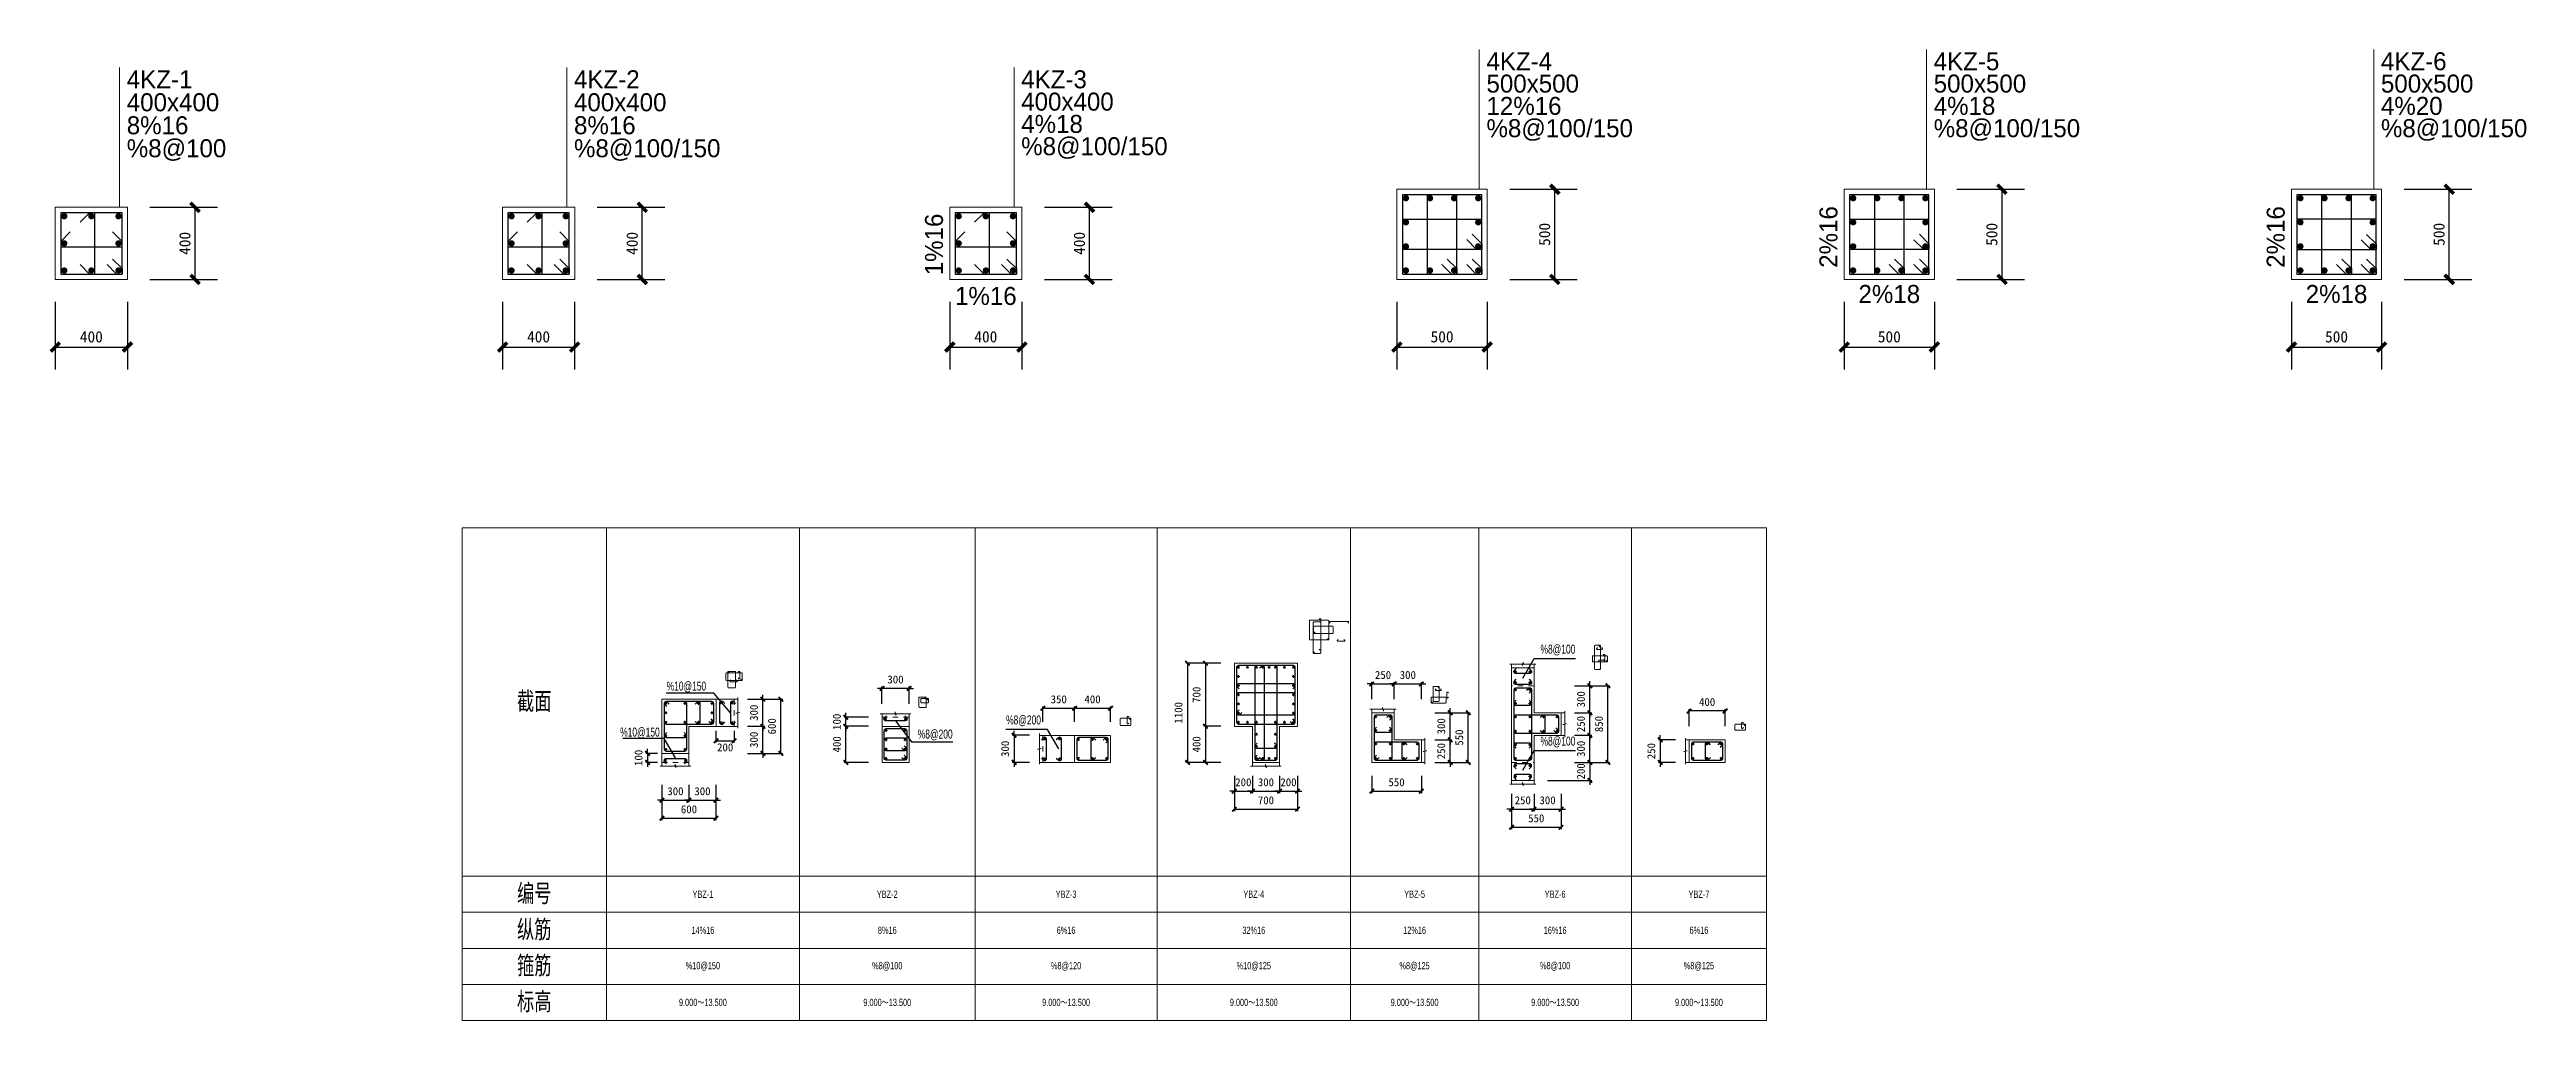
# Model space of a CAD drawing. Header units: millimetres. Extents: x -1141 to 233276, y -20783 to 42059.
# Drawn here: x 10683 to 38159, y -20783 to -10013 of the extents above; entities that cross this region are included whole.
import ezdxf

# ---------------------------------------------------------------- set-up
doc = ezdxf.new("R2010")
doc.units = ezdxf.units.MM
doc.header["$PDMODE"] = 35
doc.linetypes.add('线型7', pattern=[120.000008, -30.000002, 60.000004, -30.000002])
doc.layers.add('BZ-name', color=160, linetype='Continuous')
doc.layers.add('WALL-Beam', color=80, linetype='Continuous')
for name, color, linetype, lineweight in [('S_ColumFocus', 2, 'Continuous', 9), ('S_ColumLocal', 7, 'Continuous', 9), ('S_EdgeMemberLongiBar', 1, 'Continuous', 50), ('S_EdgeMemberShape', 3, 'Continuous', 9), ('S_EdgeMemberShapeDash', 3, '线型7', 9), ('S_EdgeMemberStirrup', 1, 'Continuous', 25), ('S_EdgeMemberStirrupFig', 14, 'Continuous', 9), ('S_EdgeMemberTxt', 7, 'Continuous', 9), ('S_PColumHoopBar', 14, 'Continuous', 25), ('S_PColumMainBar', 14, 'Continuous', 15), ('S_PColumSect', 2, 'Continuous', 15), ('层1213', 84, 'Continuous', 9), ('拉结区拉筋规', 9, 'Continuous', 25)]:
    doc.layers.add(name, color=color, linetype=linetype, lineweight=lineweight)
doc.styles.add('xxxx', font='RIF.ttf')
doc.styles.add('宋体', font='')
doc.styles.get('宋体').set_extended_font_data('宋体')
doc.dimstyles.new('DimN_1', dxfattribs={"dimtxt": 125, "dimasz": 100, "dimexe": 250, "dimexo": 0.0625, "dimgap": 50, "dimtad": 1, "dimdec": 0, "dimrnd": 5, "dimzin": 0, "dimdsep": 46, "dimtxsty": '宋体', "dimblk1": 'ARCHTICK', "dimblk2": 'ARCHTICK', "dimsah": 1, "dimcen": 0.09, "dimadec": 0, "dimazin": 0, "dimtfac": 1, "dimtdec": 0, "dimtofl": 0, "dimtmove": 2, "dimatfit": 1, "dimfxl": 1, "dimtolj": 1, "dimtzin": 0, "dimarcsym": 0})
doc.dimstyles.new('ISO-25', dxfattribs={"dimtxt": 2.5, "dimasz": 2.5, "dimexe": 1.25, "dimexo": 0.625, "dimtad": 1, "dimtxsty": 'Standard', "dimcen": 2.5, "dimadec": 0, "dimazin": 0, "dimtfac": 1, "dimtmove": 0, "dimatfit": 3, "dimfxl": 1, "dimarcsym": 0})

msp = doc.modelspace()

# ---------------------------------------------------------------- texts
at = {"layer": 'BZ-name', "char_height": 80, "attachment_point": 5, "style": 'xxxx'}
for s, insert, width in [('{\\W0.7;YBZ-1}', (17930.825, -19383), 2141.65), ('{\\W0.7;YBZ-2}', (19975.9, -19383), 1948.5), ('{\\W0.7;YBZ-3}', (21959.4, -19383), 2018.5), ('{\\W0.7;YBZ-4}', (24041.325, -19383), 2145.35), ('{\\W0.7;YBZ-5}', (25825.1, -19383), 1422.2), ('{\\W0.7;YBZ-6}', (27383.875, -19383), 1695.35), ('{\\W0.7;YBZ-7}', (28979.225, -19383), 1495.35)]:
    msp.add_mtext(s, dxfattribs=dict(at, insert=insert, width=width))
at = {"layer": 'S_ColumFocus', "char_height": 200, "attachment_point": 1, "style": 'xxxx'}
for s, insert, width, line_spacing_factor in [('4KZ-4\\P500x500\\P12%16 %8@100/150', (26622.505, -10042.795), 1907.53492, 0.742346), ('4KZ-5\\P500x500\\P4%18 %8@100/150', (31583.368, -10042.795), 1887.88408, 0.742346), ('4KZ-6\\P500x500\\P4%20 %8@100/150', (36544.232, -10042.795), 1887.88408, 0.742346), ('4KZ-1\\P400x400\\P8%16\\P%8@100', (11539.913, -10242.795), 1882.26955, 0.764693), ('4KZ-2\\P400x400\\P8%16\\P%8@100/150', (16500.777, -10242.795), 1882.26955, 0.764693), ('4KZ-3\\P400x400\\P4%18 %8@100/150', (21461.641, -10242.795), 1879.46229, 0.742346)]:
    msp.add_mtext(s, dxfattribs=dict(at, insert=insert, width=width, line_spacing_factor=line_spacing_factor))
at = {"layer": 'S_ColumLocal', "char_height": 200, "attachment_point": 2, "style": 'xxxx'}
for s, insert, width, rotation in [('2%16', (30315.768, -12091.962), 251.25002, 89.9999985), ('2%16', (35276.632, -12091.962), 251.25002, 89.9999985), ('1%16', (20394.041, -12175.295), 251.25001, 89.9999985), ('2%18', (31090.868, -12624.342), 569.50001, 0.0000017), ('2%18', (36051.732, -12624.342), 569.50001, 0.0000017), ('1%16', (21069.141, -12646.291), 527.62501, 0.0000022)]:
    msp.add_mtext(s, dxfattribs=dict(at, insert=insert, width=width, rotation=rotation))
at = {"layer": 'S_EdgeMemberTxt', "attachment_point": 5, "style": 'xxxx'}
for s, insert, char_height, width in [('\\W0.7000;截面', (16060, -17251.5), 200, 1600), ('\\W0.7000;编号', (16060, -19383), 200, 1600), ('\\W0.7000;纵筋', (16060, -19783), 200, 1600), ('{\\W0.7;14%16}', (17930.825, -19783), 80, 2141.65), ('{\\W0.7;8%16}', (19975.9, -19783), 80, 1948.5), ('{\\W0.7;6%16}', (21959.4, -19783), 80, 2018.5), ('{\\W0.7;32%16}', (24041.325, -19783), 80, 2145.35), ('{\\W0.7;12%16}', (25825.1, -19783), 80, 1422.2), ('{\\W0.7;16%16}', (27383.875, -19783), 80, 1695.35), ('{\\W0.7;6%16}', (28979.225, -19783), 80, 1495.35), ('\\W0.7000;箍筋', (16060, -20183), 200, 1600), ('{\\W0.7;%10@150}', (17930.825, -20183), 80, 2141.65), ('{\\W0.7;%8@100}', (19975.9, -20183), 80, 1948.5), ('{\\W0.7;%8@120}', (21959.4, -20183), 80, 2018.5), ('{\\W0.7;%10@125}', (24041.325, -20183), 80, 2145.35), ('{\\W0.7;%8@125}', (25825.1, -20183), 80, 1422.2), ('{\\W0.7;%8@100}', (27383.875, -20183), 80, 1695.35), ('{\\W0.7;%8@125}', (28979.225, -20183), 80, 1495.35), ('\\W0.7000;标高', (16060, -20583), 200, 1600), ('\\W0.7000;9.000～13.500', (17930.825, -20583), 80, 2141.65), ('\\W0.7000;9.000～13.500', (19975.9, -20583), 80, 1948.5), ('\\W0.7000;9.000～13.500', (21959.4, -20583), 80, 2018.5), ('\\W0.7000;9.000～13.500', (24041.325, -20583), 80, 2145.35), ('\\W0.7000;9.000～13.500', (25825.1, -20583), 80, 1422.2), ('\\W0.7000;9.000～13.500', (27383.875, -20583), 80, 1695.35), ('\\W0.7000;9.000～13.500', (28979.225, -20583), 80, 1495.35)]:
    msp.add_mtext(s, dxfattribs=dict(at, insert=insert, char_height=char_height, width=width))
at = {"layer": '拉结区拉筋规', "char_height": 100, "attachment_point": 5, "style": 'xxxx'}
for s, insert, width in [('{\\W0.7;%8@100}', (27415.071, -16674.505), 388.6), ('{\\W0.7;%10@150}', (17747.551, -17083.844), 442.2), ('{\\W0.7;%10@150}', (17232.381, -17593.837), 381.9), ('{\\W0.7;%8@200}', (20507.551, -17616.178), 388.6), ('{\\W0.7;%8@200}', (21487.551, -17459.505), 388.6), ('{\\W0.7;%8@100}', (27415.071, -17694.505), 388.6)]:
    msp.add_mtext(s, dxfattribs=dict(at, insert=insert, width=width))

# ---------------------------------------------------------------- blocks, each defined once
blk = doc.blocks.new('_ArchTick')
at = {"color": 0, "linetype": 'ByBlock', "const_width": 0.4}
blk.add_lwpolyline([(-0.5, -0.5), (0.5, 0.5)], dxfattribs=at)
blk = doc.blocks.new('*D266')
at = {"layer": 'Defpoints', "color": 0, "transparency": 16777216}
for p in [(11547, -11763), (12297, -11763), (11547, -12563)]:
    blk.add_point(p, dxfattribs=at)
at = {"layer": '层1213', "color": 0, "lineweight": -2, "transparency": 16777216}
for p, q in [((11797, -11763), (12547, -11763)), ((12297, -12563), (12297, -11763)), ((11797, -12563), (12547, -12563))]:
    blk.add_line(p, q, dxfattribs=at)
at = {"layer": '层1213', "color": 0, "lineweight": -2, "transparency": 16777216, "xscale": 100, "yscale": 100, "zscale": 100}
for p, rotation in [((12297, -11763), 90), ((12297, -12563), 270)]:
    blk.add_blockref('_ArchTick', p, dxfattribs=dict(at, rotation=rotation))
at = {"layer": '层1213', "color": 0, "transparency": 16777216, "insert": (12185, -12163), "char_height": 125, "attachment_point": 5, "rotation": 90, "style": '宋体'}
blk.add_mtext('\\A1;400', dxfattribs=at)
blk = doc.blocks.new('*D267')
at = {"layer": 'Defpoints', "color": 0, "transparency": 16777216}
for p in [(10747, -12563), (11547, -12563), (11547, -13313)]:
    blk.add_point(p, dxfattribs=at)
at = {"layer": '层1213', "color": 0, "lineweight": -2, "transparency": 16777216}
for p, q in [((10747, -12813), (10747, -13563)), ((11547, -12813), (11547, -13563)), ((10747, -13313), (11547, -13313))]:
    blk.add_line(p, q, dxfattribs=at)
at = {"layer": '层1213', "color": 0, "lineweight": -2, "transparency": 16777216, "xscale": 100, "yscale": 100, "zscale": 100, "rotation": 180}
blk.add_blockref('_ArchTick', (10747, -13313), dxfattribs=at)
at = {"layer": '层1213', "color": 0, "lineweight": -2, "transparency": 16777216, "xscale": 100, "yscale": 100, "zscale": 100}
blk.add_blockref('_ArchTick', (11547, -13313), dxfattribs=at)
at = {"layer": '层1213', "color": 0, "transparency": 16777216, "insert": (11147, -13200), "char_height": 125, "attachment_point": 5, "style": '宋体'}
blk.add_mtext('\\A1;400', dxfattribs=at)
blk = doc.blocks.new('*D138')
at = {"layer": 'Defpoints', "color": 0, "transparency": 16777216}
for p in [(16508, -11763), (17258, -11763), (16508, -12563)]:
    blk.add_point(p, dxfattribs=at)
at = {"layer": '层1213', "color": 0, "lineweight": -2, "transparency": 16777216}
for p, q in [((16758, -11763), (17508, -11763)), ((17258, -12563), (17258, -11763)), ((16758, -12563), (17508, -12563))]:
    blk.add_line(p, q, dxfattribs=at)
at = {"layer": '层1213', "color": 0, "lineweight": -2, "transparency": 16777216, "xscale": 100, "yscale": 100, "zscale": 100}
for p, rotation in [((17258, -11763), 90), ((17258, -12563), 270)]:
    blk.add_blockref('_ArchTick', p, dxfattribs=dict(at, rotation=rotation))
at = {"layer": '层1213', "color": 0, "transparency": 16777216, "insert": (17146, -12163), "char_height": 125, "attachment_point": 5, "rotation": 90, "style": '宋体'}
blk.add_mtext('\\A1;400', dxfattribs=at)
blk = doc.blocks.new('*D139')
at = {"layer": 'Defpoints', "color": 0, "transparency": 16777216}
for p in [(15708, -12563), (16508, -12563), (16508, -13313)]:
    blk.add_point(p, dxfattribs=at)
at = {"layer": '层1213', "color": 0, "lineweight": -2, "transparency": 16777216}
for p, q in [((15708, -12813), (15708, -13563)), ((16508, -12813), (16508, -13563)), ((15708, -13313), (16508, -13313))]:
    blk.add_line(p, q, dxfattribs=at)
at = {"layer": '层1213', "color": 0, "lineweight": -2, "transparency": 16777216, "xscale": 100, "yscale": 100, "zscale": 100, "rotation": 180}
blk.add_blockref('_ArchTick', (15708, -13313), dxfattribs=at)
at = {"layer": '层1213', "color": 0, "lineweight": -2, "transparency": 16777216, "xscale": 100, "yscale": 100, "zscale": 100}
blk.add_blockref('_ArchTick', (16508, -13313), dxfattribs=at)
at = {"layer": '层1213', "color": 0, "transparency": 16777216, "insert": (16108, -13200), "char_height": 125, "attachment_point": 5, "style": '宋体'}
blk.add_mtext('\\A1;400', dxfattribs=at)
blk = doc.blocks.new('*D140')
at = {"layer": 'Defpoints', "color": 0, "transparency": 16777216}
for p in [(21469, -11763), (22219, -11763), (21469, -12563)]:
    blk.add_point(p, dxfattribs=at)
at = {"layer": '层1213', "color": 0, "lineweight": -2, "transparency": 16777216}
for p, q in [((21719, -11763), (22469, -11763)), ((22219, -12563), (22219, -11763)), ((21719, -12563), (22469, -12563))]:
    blk.add_line(p, q, dxfattribs=at)
at = {"layer": '层1213', "color": 0, "lineweight": -2, "transparency": 16777216, "xscale": 100, "yscale": 100, "zscale": 100}
for p, rotation in [((22219, -11763), 90), ((22219, -12563), 270)]:
    blk.add_blockref('_ArchTick', p, dxfattribs=dict(at, rotation=rotation))
at = {"layer": '层1213', "color": 0, "transparency": 16777216, "insert": (22107, -12163), "char_height": 125, "attachment_point": 5, "rotation": 90, "style": '宋体'}
blk.add_mtext('\\A1;400', dxfattribs=at)
blk = doc.blocks.new('*D141')
at = {"layer": 'Defpoints', "color": 0, "transparency": 16777216}
for p in [(20669, -12563), (21469, -12563), (21469, -13313)]:
    blk.add_point(p, dxfattribs=at)
at = {"layer": '层1213', "color": 0, "lineweight": -2, "transparency": 16777216}
for p, q in [((20669, -12813), (20669, -13563)), ((21469, -12813), (21469, -13563)), ((20669, -13313), (21469, -13313))]:
    blk.add_line(p, q, dxfattribs=at)
at = {"layer": '层1213', "color": 0, "lineweight": -2, "transparency": 16777216, "xscale": 100, "yscale": 100, "zscale": 100, "rotation": 180}
blk.add_blockref('_ArchTick', (20669, -13313), dxfattribs=at)
at = {"layer": '层1213', "color": 0, "lineweight": -2, "transparency": 16777216, "xscale": 100, "yscale": 100, "zscale": 100}
blk.add_blockref('_ArchTick', (21469, -13313), dxfattribs=at)
at = {"layer": '层1213', "color": 0, "transparency": 16777216, "insert": (21069, -13200), "char_height": 125, "attachment_point": 5, "style": '宋体'}
blk.add_mtext('\\A1;400', dxfattribs=at)
blk = doc.blocks.new('*D142')
at = {"layer": 'Defpoints', "color": 0, "transparency": 16777216}
for p in [(26630, -11563), (27380, -11563), (26630, -12563)]:
    blk.add_point(p, dxfattribs=at)
at = {"layer": '层1213', "color": 0, "lineweight": -2, "transparency": 16777216}
for p, q in [((26880, -11563), (27630, -11563)), ((27380, -12563), (27380, -11563)), ((26880, -12563), (27630, -12563))]:
    blk.add_line(p, q, dxfattribs=at)
at = {"layer": '层1213', "color": 0, "lineweight": -2, "transparency": 16777216, "xscale": 100, "yscale": 100, "zscale": 100}
for p, rotation in [((27380, -11563), 90), ((27380, -12563), 270)]:
    blk.add_blockref('_ArchTick', p, dxfattribs=dict(at, rotation=rotation))
at = {"layer": '层1213', "color": 0, "transparency": 16777216, "insert": (27268, -12063), "char_height": 125, "attachment_point": 5, "rotation": 90, "style": '宋体'}
blk.add_mtext('\\A1;500', dxfattribs=at)
blk = doc.blocks.new('*D143')
at = {"layer": 'Defpoints', "color": 0, "transparency": 16777216}
for p in [(25630, -12563), (26630, -12563), (26630, -13313)]:
    blk.add_point(p, dxfattribs=at)
at = {"layer": '层1213', "color": 0, "lineweight": -2, "transparency": 16777216}
for p, q in [((25630, -12813), (25630, -13563)), ((26630, -12813), (26630, -13563)), ((25630, -13313), (26630, -13313))]:
    blk.add_line(p, q, dxfattribs=at)
at = {"layer": '层1213', "color": 0, "lineweight": -2, "transparency": 16777216, "xscale": 100, "yscale": 100, "zscale": 100, "rotation": 180}
blk.add_blockref('_ArchTick', (25630, -13313), dxfattribs=at)
at = {"layer": '层1213', "color": 0, "lineweight": -2, "transparency": 16777216, "xscale": 100, "yscale": 100, "zscale": 100}
blk.add_blockref('_ArchTick', (26630, -13313), dxfattribs=at)
at = {"layer": '层1213', "color": 0, "transparency": 16777216, "insert": (26130, -13200), "char_height": 125, "attachment_point": 5, "style": '宋体'}
blk.add_mtext('\\A1;500', dxfattribs=at)
blk = doc.blocks.new('*D144')
at = {"layer": 'Defpoints', "color": 0, "transparency": 16777216}
for p in [(31591, -11563), (32341, -11563), (31591, -12563)]:
    blk.add_point(p, dxfattribs=at)
at = {"layer": '层1213', "color": 0, "lineweight": -2, "transparency": 16777216}
for p, q in [((31841, -11563), (32591, -11563)), ((32341, -12563), (32341, -11563)), ((31841, -12563), (32591, -12563))]:
    blk.add_line(p, q, dxfattribs=at)
at = {"layer": '层1213', "color": 0, "lineweight": -2, "transparency": 16777216, "xscale": 100, "yscale": 100, "zscale": 100}
for p, rotation in [((32341, -11563), 90), ((32341, -12563), 270)]:
    blk.add_blockref('_ArchTick', p, dxfattribs=dict(at, rotation=rotation))
at = {"layer": '层1213', "color": 0, "transparency": 16777216, "insert": (32228, -12063), "char_height": 125, "attachment_point": 5, "rotation": 90, "style": '宋体'}
blk.add_mtext('\\A1;500', dxfattribs=at)
blk = doc.blocks.new('*D145')
at = {"layer": 'Defpoints', "color": 0, "transparency": 16777216}
for p in [(30591, -12563), (31591, -12563), (31591, -13313)]:
    blk.add_point(p, dxfattribs=at)
at = {"layer": '层1213', "color": 0, "lineweight": -2, "transparency": 16777216}
for p, q in [((30591, -12813), (30591, -13563)), ((31591, -12813), (31591, -13563)), ((30591, -13313), (31591, -13313))]:
    blk.add_line(p, q, dxfattribs=at)
at = {"layer": '层1213', "color": 0, "lineweight": -2, "transparency": 16777216, "xscale": 100, "yscale": 100, "zscale": 100, "rotation": 180}
blk.add_blockref('_ArchTick', (30591, -13313), dxfattribs=at)
at = {"layer": '层1213', "color": 0, "lineweight": -2, "transparency": 16777216, "xscale": 100, "yscale": 100, "zscale": 100}
blk.add_blockref('_ArchTick', (31591, -13313), dxfattribs=at)
at = {"layer": '层1213', "color": 0, "transparency": 16777216, "insert": (31091, -13200), "char_height": 125, "attachment_point": 5, "style": '宋体'}
blk.add_mtext('\\A1;500', dxfattribs=at)
blk = doc.blocks.new('*D175')
at = {"layer": 'Defpoints', "color": 0, "transparency": 16777216}
for p in [(18076, -17520), (18276, -17520), (18276, -17680)]:
    blk.add_point(p, dxfattribs=at)
at = {"layer": 'WALL-Beam', "color": 0, "lineweight": -2, "transparency": 16777216}
for p, q in [((18076, -17570), (18076, -17700)), ((18276, -17570), (18276, -17700)), ((18076, -17680), (18276, -17680))]:
    blk.add_line(p, q, dxfattribs=at)
at = {"layer": 'WALL-Beam', "color": 0, "lineweight": -2, "transparency": 16777216, "xscale": 50, "yscale": 50, "zscale": 50, "rotation": 180}
blk.add_blockref('_ArchTick', (18076, -17680), dxfattribs=at)
at = {"layer": 'WALL-Beam', "color": 0, "lineweight": -2, "transparency": 16777216, "xscale": 50, "yscale": 50, "zscale": 50}
blk.add_blockref('_ArchTick', (18276, -17680), dxfattribs=at)
at = {"layer": 'WALL-Beam', "color": 7, "transparency": 16777216, "insert": (18178, -17754), "char_height": 88, "attachment_point": 5}
blk.add_mtext('200', dxfattribs=at)
blk = doc.blocks.new('*D176')
at = {"layer": 'Defpoints', "color": 0, "transparency": 16777216}
for p in [(17476, -17820), (17316, -17920), (17476, -17920)]:
    blk.add_point(p, dxfattribs=at)
at = {"layer": 'WALL-Beam', "color": 0, "lineweight": -2, "transparency": 16777216}
for p, q in [((17426, -17820), (17296, -17820)), ((17316, -17820), (17316, -17770)), ((17316, -17820), (17316, -17920)), ((17426, -17920), (17296, -17920)), ((17316, -17920), (17316, -17970))]:
    blk.add_line(p, q, dxfattribs=at)
at = {"layer": 'WALL-Beam', "color": 0, "lineweight": -2, "transparency": 16777216, "xscale": 50, "yscale": 50, "zscale": 50}
for p, rotation in [((17316, -17820), 270), ((17316, -17920), 90)]:
    blk.add_blockref('_ArchTick', p, dxfattribs=dict(at, rotation=rotation))
at = {"layer": 'WALL-Beam', "color": 7, "transparency": 16777216, "insert": (17217, -17870), "char_height": 88, "attachment_point": 5, "rotation": 90}
blk.add_mtext('100', dxfattribs=at)
blk = doc.blocks.new('*D177')
at = {"layer": 'Defpoints', "color": 0, "transparency": 16777216}
for p in [(17476, -18020), (17776, -18020), (17776, -18340)]:
    blk.add_point(p, dxfattribs=at)
at = {"layer": 'WALL-Beam', "color": 0, "lineweight": -2, "transparency": 16777216}
for p, q in [((17476, -18340), (17426, -18340)), ((17476, -18170), (17476, -18360)), ((17476, -18340), (17776, -18340)), ((17776, -18170), (17776, -18360)), ((17776, -18340), (17826, -18340))]:
    blk.add_line(p, q, dxfattribs=at)
at = {"layer": 'WALL-Beam', "color": 0, "lineweight": -2, "transparency": 16777216, "xscale": 50, "yscale": 50, "zscale": 50}
blk.add_blockref('_ArchTick', (17476, -18340), dxfattribs=at)
at = {"layer": 'WALL-Beam', "color": 0, "lineweight": -2, "transparency": 16777216, "xscale": 50, "yscale": 50, "zscale": 50, "rotation": 180}
blk.add_blockref('_ArchTick', (17776, -18340), dxfattribs=at)
at = {"layer": 'WALL-Beam', "color": 7, "transparency": 16777216, "insert": (17626, -18241), "char_height": 88, "attachment_point": 5}
blk.add_mtext('300', dxfattribs=at)
blk = doc.blocks.new('*D178')
at = {"layer": 'Defpoints', "color": 0, "transparency": 16777216}
for p in [(17776, -18020), (18076, -18020), (18076, -18340)]:
    blk.add_point(p, dxfattribs=at)
at = {"layer": 'WALL-Beam', "color": 0, "lineweight": -2, "transparency": 16777216}
for p, q in [((17776, -18340), (17726, -18340)), ((17776, -18170), (17776, -18360)), ((17776, -18340), (18076, -18340)), ((18076, -18170), (18076, -18360)), ((18076, -18340), (18126, -18340))]:
    blk.add_line(p, q, dxfattribs=at)
at = {"layer": 'WALL-Beam', "color": 0, "lineweight": -2, "transparency": 16777216, "xscale": 50, "yscale": 50, "zscale": 50}
blk.add_blockref('_ArchTick', (17776, -18340), dxfattribs=at)
at = {"layer": 'WALL-Beam', "color": 0, "lineweight": -2, "transparency": 16777216, "xscale": 50, "yscale": 50, "zscale": 50, "rotation": 180}
blk.add_blockref('_ArchTick', (18076, -18340), dxfattribs=at)
at = {"layer": 'WALL-Beam', "color": 7, "transparency": 16777216, "insert": (17926, -18241), "char_height": 88, "attachment_point": 5}
blk.add_mtext('300', dxfattribs=at)
blk = doc.blocks.new('*D179')
at = {"layer": 'Defpoints', "color": 0, "transparency": 16777216}
for p in [(17476, -18020), (18076, -18020), (18076, -18540)]:
    blk.add_point(p, dxfattribs=at)
at = {"layer": 'WALL-Beam', "color": 0, "lineweight": -2, "transparency": 16777216}
for p, q in [((17476, -18170), (17476, -18560)), ((18076, -18170), (18076, -18560)), ((17476, -18540), (18076, -18540))]:
    blk.add_line(p, q, dxfattribs=at)
at = {"layer": 'WALL-Beam', "color": 0, "lineweight": -2, "transparency": 16777216, "xscale": 50, "yscale": 50, "zscale": 50, "rotation": 180}
blk.add_blockref('_ArchTick', (17476, -18540), dxfattribs=at)
at = {"layer": 'WALL-Beam', "color": 0, "lineweight": -2, "transparency": 16777216, "xscale": 50, "yscale": 50, "zscale": 50}
blk.add_blockref('_ArchTick', (18076, -18540), dxfattribs=at)
at = {"layer": 'WALL-Beam', "color": 7, "transparency": 16777216, "insert": (17776, -18441), "char_height": 88, "attachment_point": 5}
blk.add_mtext('600', dxfattribs=at)
blk = doc.blocks.new('*D180')
at = {"layer": 'Defpoints', "color": 0, "transparency": 16777216}
for p in [(18276, -17520), (18596, -17520), (18276, -17820)]:
    blk.add_point(p, dxfattribs=at)
at = {"layer": 'WALL-Beam', "color": 0, "lineweight": -2, "transparency": 16777216}
for p, q in [((18426, -17520), (18616, -17520)), ((18596, -17520), (18596, -17470)), ((18596, -17820), (18596, -17520)), ((18426, -17820), (18616, -17820)), ((18596, -17820), (18596, -17870))]:
    blk.add_line(p, q, dxfattribs=at)
at = {"layer": 'WALL-Beam', "color": 0, "lineweight": -2, "transparency": 16777216, "xscale": 50, "yscale": 50, "zscale": 50}
for p, rotation in [((18596, -17520), 270), ((18596, -17820), 90)]:
    blk.add_blockref('_ArchTick', p, dxfattribs=dict(at, rotation=rotation))
at = {"layer": 'WALL-Beam', "color": 7, "transparency": 16777216, "insert": (18497, -17670), "char_height": 88, "attachment_point": 5, "rotation": 90}
blk.add_mtext('300', dxfattribs=at)
blk = doc.blocks.new('*D181')
at = {"layer": 'Defpoints', "color": 0, "transparency": 16777216}
for p in [(18276, -17220), (18596, -17220), (18276, -17520)]:
    blk.add_point(p, dxfattribs=at)
at = {"layer": 'WALL-Beam', "color": 0, "lineweight": -2, "transparency": 16777216}
for p, q in [((18426, -17220), (18616, -17220)), ((18596, -17220), (18596, -17170)), ((18596, -17520), (18596, -17220)), ((18426, -17520), (18616, -17520)), ((18596, -17520), (18596, -17570))]:
    blk.add_line(p, q, dxfattribs=at)
at = {"layer": 'WALL-Beam', "color": 0, "lineweight": -2, "transparency": 16777216, "xscale": 50, "yscale": 50, "zscale": 50}
for p, rotation in [((18596, -17220), 270), ((18596, -17520), 90)]:
    blk.add_blockref('_ArchTick', p, dxfattribs=dict(at, rotation=rotation))
at = {"layer": 'WALL-Beam', "color": 7, "transparency": 16777216, "insert": (18497, -17370), "char_height": 88, "attachment_point": 5, "rotation": 90}
blk.add_mtext('300', dxfattribs=at)
blk = doc.blocks.new('*D182')
at = {"layer": 'Defpoints', "color": 0, "transparency": 16777216}
for p in [(18276, -17220), (18796, -17220), (18276, -17820)]:
    blk.add_point(p, dxfattribs=at)
at = {"layer": 'WALL-Beam', "color": 0, "lineweight": -2, "transparency": 16777216}
for p, q in [((18426, -17220), (18816, -17220)), ((18796, -17820), (18796, -17220)), ((18426, -17820), (18816, -17820))]:
    blk.add_line(p, q, dxfattribs=at)
at = {"layer": 'WALL-Beam', "color": 0, "lineweight": -2, "transparency": 16777216, "xscale": 50, "yscale": 50, "zscale": 50}
for p, rotation in [((18796, -17220), 90), ((18796, -17820), 270)]:
    blk.add_blockref('_ArchTick', p, dxfattribs=dict(at, rotation=rotation))
at = {"layer": 'WALL-Beam', "color": 7, "transparency": 16777216, "insert": (18697, -17520), "char_height": 88, "attachment_point": 5, "rotation": 90}
blk.add_mtext('600', dxfattribs=at)
blk = doc.blocks.new('*D169')
at = {"layer": 'Defpoints', "color": 0, "transparency": 16777216}
for p in [(25350, -17920), (25900, -17920), (25900, -18240)]:
    blk.add_point(p, dxfattribs=at)
at = {"layer": 'WALL-Beam', "color": 0, "lineweight": -2, "transparency": 16777216}
for p, q in [((25350, -18070), (25350, -18260)), ((25900, -18070), (25900, -18260)), ((25350, -18240), (25900, -18240))]:
    blk.add_line(p, q, dxfattribs=at)
at = {"layer": 'WALL-Beam', "color": 0, "lineweight": -2, "transparency": 16777216, "xscale": 50, "yscale": 50, "zscale": 50, "rotation": 180}
blk.add_blockref('_ArchTick', (25350, -18240), dxfattribs=at)
at = {"layer": 'WALL-Beam', "color": 0, "lineweight": -2, "transparency": 16777216, "xscale": 50, "yscale": 50, "zscale": 50}
blk.add_blockref('_ArchTick', (25900, -18240), dxfattribs=at)
at = {"layer": 'WALL-Beam', "color": 7, "transparency": 16777216, "insert": (25625, -18141), "char_height": 88, "attachment_point": 5}
blk.add_mtext('550', dxfattribs=at)
blk = doc.blocks.new('*D170')
at = {"layer": 'Defpoints', "color": 0, "transparency": 16777216}
for p in [(25600, -17050), (25350, -17370), (25600, -17370)]:
    blk.add_point(p, dxfattribs=at)
at = {"layer": 'WALL-Beam', "color": 0, "lineweight": -2, "transparency": 16777216}
for p, q in [((25350, -17220), (25350, -17030)), ((25600, -17220), (25600, -17030)), ((25350, -17050), (25300, -17050)), ((25350, -17050), (25600, -17050)), ((25600, -17050), (25650, -17050))]:
    blk.add_line(p, q, dxfattribs=at)
at = {"layer": 'WALL-Beam', "color": 0, "lineweight": -2, "transparency": 16777216, "xscale": 50, "yscale": 50, "zscale": 50}
blk.add_blockref('_ArchTick', (25350, -17050), dxfattribs=at)
at = {"layer": 'WALL-Beam', "color": 0, "lineweight": -2, "transparency": 16777216, "xscale": 50, "yscale": 50, "zscale": 50, "rotation": 180}
blk.add_blockref('_ArchTick', (25600, -17050), dxfattribs=at)
at = {"layer": 'WALL-Beam', "color": 7, "transparency": 16777216, "insert": (25475, -16951), "char_height": 88, "attachment_point": 5}
blk.add_mtext('250', dxfattribs=at)
blk = doc.blocks.new('*D171')
at = {"layer": 'Defpoints', "color": 0, "transparency": 16777216}
for p in [(25900, -17050), (25600, -17370), (25900, -17370)]:
    blk.add_point(p, dxfattribs=at)
at = {"layer": 'WALL-Beam', "color": 0, "lineweight": -2, "transparency": 16777216}
for p, q in [((25600, -17220), (25600, -17030)), ((25900, -17220), (25900, -17030)), ((25600, -17050), (25550, -17050)), ((25600, -17050), (25900, -17050)), ((25900, -17050), (25950, -17050))]:
    blk.add_line(p, q, dxfattribs=at)
at = {"layer": 'WALL-Beam', "color": 0, "lineweight": -2, "transparency": 16777216, "xscale": 50, "yscale": 50, "zscale": 50}
blk.add_blockref('_ArchTick', (25600, -17050), dxfattribs=at)
at = {"layer": 'WALL-Beam', "color": 0, "lineweight": -2, "transparency": 16777216, "xscale": 50, "yscale": 50, "zscale": 50, "rotation": 180}
blk.add_blockref('_ArchTick', (25900, -17050), dxfattribs=at)
at = {"layer": 'WALL-Beam', "color": 7, "transparency": 16777216, "insert": (25750, -16951), "char_height": 88, "attachment_point": 5}
blk.add_mtext('300', dxfattribs=at)
blk = doc.blocks.new('*D172')
at = {"layer": 'Defpoints', "color": 0, "transparency": 16777216}
for p in [(25900, -17670), (26220, -17670), (25900, -17920)]:
    blk.add_point(p, dxfattribs=at)
at = {"layer": 'WALL-Beam', "color": 0, "lineweight": -2, "transparency": 16777216}
for p, q in [((26050, -17670), (26240, -17670)), ((26220, -17670), (26220, -17620)), ((26220, -17920), (26220, -17670)), ((26050, -17920), (26240, -17920)), ((26220, -17920), (26220, -17970))]:
    blk.add_line(p, q, dxfattribs=at)
at = {"layer": 'WALL-Beam', "color": 0, "lineweight": -2, "transparency": 16777216, "xscale": 50, "yscale": 50, "zscale": 50}
for p, rotation in [((26220, -17670), 270), ((26220, -17920), 90)]:
    blk.add_blockref('_ArchTick', p, dxfattribs=dict(at, rotation=rotation))
at = {"layer": 'WALL-Beam', "color": 7, "transparency": 16777216, "insert": (26121, -17795), "char_height": 88, "attachment_point": 5, "rotation": 90}
blk.add_mtext('250', dxfattribs=at)
blk = doc.blocks.new('*D173')
at = {"layer": 'Defpoints', "color": 0, "transparency": 16777216}
for p in [(25900, -17370), (26220, -17370), (25900, -17670)]:
    blk.add_point(p, dxfattribs=at)
at = {"layer": 'WALL-Beam', "color": 0, "lineweight": -2, "transparency": 16777216}
for p, q in [((26050, -17370), (26240, -17370)), ((26220, -17370), (26220, -17320)), ((26220, -17670), (26220, -17370)), ((26050, -17670), (26240, -17670)), ((26220, -17670), (26220, -17720))]:
    blk.add_line(p, q, dxfattribs=at)
at = {"layer": 'WALL-Beam', "color": 0, "lineweight": -2, "transparency": 16777216, "xscale": 50, "yscale": 50, "zscale": 50}
for p, rotation in [((26220, -17370), 270), ((26220, -17670), 90)]:
    blk.add_blockref('_ArchTick', p, dxfattribs=dict(at, rotation=rotation))
at = {"layer": 'WALL-Beam', "color": 7, "transparency": 16777216, "insert": (26121, -17520), "char_height": 88, "attachment_point": 5, "rotation": 90}
blk.add_mtext('300', dxfattribs=at)
blk = doc.blocks.new('*D174')
at = {"layer": 'Defpoints', "color": 0, "transparency": 16777216}
for p in [(25900, -17370), (26420, -17370), (25900, -17920)]:
    blk.add_point(p, dxfattribs=at)
at = {"layer": 'WALL-Beam', "color": 0, "lineweight": -2, "transparency": 16777216}
for p, q in [((26050, -17370), (26440, -17370)), ((26420, -17920), (26420, -17370)), ((26050, -17920), (26440, -17920))]:
    blk.add_line(p, q, dxfattribs=at)
at = {"layer": 'WALL-Beam', "color": 0, "lineweight": -2, "transparency": 16777216, "xscale": 50, "yscale": 50, "zscale": 50}
for p, rotation in [((26420, -17370), 90), ((26420, -17920), 270)]:
    blk.add_blockref('_ArchTick', p, dxfattribs=dict(at, rotation=rotation))
at = {"layer": 'WALL-Beam', "color": 7, "transparency": 16777216, "insert": (26321, -17645), "char_height": 88, "attachment_point": 5, "rotation": 90}
blk.add_mtext('550', dxfattribs=at)
blk = doc.blocks.new('*D160')
at = {"layer": 'Defpoints', "color": 0, "transparency": 16777216}
for p in [(19917, -17100), (19917, -17420), (20217, -17420)]:
    blk.add_point(p, dxfattribs=at)
at = {"layer": 'WALL-Beam', "color": 0, "lineweight": -2, "transparency": 16777216}
for p, q in [((19917, -17100), (19867, -17100)), ((19917, -17270), (19917, -17080)), ((20217, -17100), (19917, -17100)), ((20217, -17270), (20217, -17080)), ((20217, -17100), (20267, -17100))]:
    blk.add_line(p, q, dxfattribs=at)
at = {"layer": 'WALL-Beam', "color": 0, "lineweight": -2, "transparency": 16777216, "xscale": 50, "yscale": 50, "zscale": 50}
blk.add_blockref('_ArchTick', (19917, -17100), dxfattribs=at)
at = {"layer": 'WALL-Beam', "color": 0, "lineweight": -2, "transparency": 16777216, "xscale": 50, "yscale": 50, "zscale": 50, "rotation": 180}
blk.add_blockref('_ArchTick', (20217, -17100), dxfattribs=at)
at = {"layer": 'WALL-Beam', "color": 7, "transparency": 16777216, "insert": (20067, -17001), "char_height": 88, "attachment_point": 5}
blk.add_mtext('300', dxfattribs=at)
blk = doc.blocks.new('*D161')
at = {"layer": 'Defpoints', "color": 0, "transparency": 16777216}
for p in [(19516, -17520), (19917, -17520), (19917, -17920)]:
    blk.add_point(p, dxfattribs=at)
at = {"layer": 'WALL-Beam', "color": 0, "lineweight": -2, "transparency": 16777216}
for p, q in [((19767, -17520), (19496, -17520)), ((19516, -17920), (19516, -17520)), ((19767, -17920), (19496, -17920))]:
    blk.add_line(p, q, dxfattribs=at)
at = {"layer": 'WALL-Beam', "color": 0, "lineweight": -2, "transparency": 16777216, "xscale": 50, "yscale": 50, "zscale": 50}
for p, rotation in [((19516, -17520), 90), ((19516, -17920), 270)]:
    blk.add_blockref('_ArchTick', p, dxfattribs=dict(at, rotation=rotation))
at = {"layer": 'WALL-Beam', "color": 7, "transparency": 16777216, "insert": (19417, -17720), "char_height": 88, "attachment_point": 5, "rotation": 90}
blk.add_mtext('400', dxfattribs=at)
blk = doc.blocks.new('*D162')
at = {"layer": 'Defpoints', "color": 0, "transparency": 16777216}
for p in [(26900, -18120), (27150, -18120), (27150, -18440)]:
    blk.add_point(p, dxfattribs=at)
at = {"layer": 'WALL-Beam', "color": 0, "lineweight": -2, "transparency": 16777216}
for p, q in [((26900, -18270), (26900, -18460)), ((27150, -18270), (27150, -18460)), ((26900, -18440), (26850, -18440)), ((26900, -18440), (27150, -18440)), ((27150, -18440), (27200, -18440))]:
    blk.add_line(p, q, dxfattribs=at)
at = {"layer": 'WALL-Beam', "color": 0, "lineweight": -2, "transparency": 16777216, "xscale": 50, "yscale": 50, "zscale": 50}
blk.add_blockref('_ArchTick', (26900, -18440), dxfattribs=at)
at = {"layer": 'WALL-Beam', "color": 0, "lineweight": -2, "transparency": 16777216, "xscale": 50, "yscale": 50, "zscale": 50, "rotation": 180}
blk.add_blockref('_ArchTick', (27150, -18440), dxfattribs=at)
at = {"layer": 'WALL-Beam', "color": 7, "transparency": 16777216, "insert": (27025, -18341), "char_height": 88, "attachment_point": 5}
blk.add_mtext('250', dxfattribs=at)
blk = doc.blocks.new('*D163')
at = {"layer": 'Defpoints', "color": 0, "transparency": 16777216}
for p in [(27150, -18120), (27450, -18120), (27450, -18440)]:
    blk.add_point(p, dxfattribs=at)
at = {"layer": 'WALL-Beam', "color": 0, "lineweight": -2, "transparency": 16777216}
for p, q in [((27150, -18270), (27150, -18460)), ((27450, -18270), (27450, -18460)), ((27150, -18440), (27100, -18440)), ((27150, -18440), (27450, -18440)), ((27450, -18440), (27500, -18440))]:
    blk.add_line(p, q, dxfattribs=at)
at = {"layer": 'WALL-Beam', "color": 0, "lineweight": -2, "transparency": 16777216, "xscale": 50, "yscale": 50, "zscale": 50}
blk.add_blockref('_ArchTick', (27150, -18440), dxfattribs=at)
at = {"layer": 'WALL-Beam', "color": 0, "lineweight": -2, "transparency": 16777216, "xscale": 50, "yscale": 50, "zscale": 50, "rotation": 180}
blk.add_blockref('_ArchTick', (27450, -18440), dxfattribs=at)
at = {"layer": 'WALL-Beam', "color": 7, "transparency": 16777216, "insert": (27300, -18341), "char_height": 88, "attachment_point": 5}
blk.add_mtext('300', dxfattribs=at)
blk = doc.blocks.new('*D164')
at = {"layer": 'Defpoints', "color": 0, "transparency": 16777216}
for p in [(26900, -18120), (27450, -18120), (27450, -18640)]:
    blk.add_point(p, dxfattribs=at)
at = {"layer": 'WALL-Beam', "color": 0, "lineweight": -2, "transparency": 16777216}
for p, q in [((26900, -18270), (26900, -18660)), ((27450, -18270), (27450, -18660)), ((26900, -18640), (27450, -18640))]:
    blk.add_line(p, q, dxfattribs=at)
at = {"layer": 'WALL-Beam', "color": 0, "lineweight": -2, "transparency": 16777216, "xscale": 50, "yscale": 50, "zscale": 50, "rotation": 180}
blk.add_blockref('_ArchTick', (26900, -18640), dxfattribs=at)
at = {"layer": 'WALL-Beam', "color": 0, "lineweight": -2, "transparency": 16777216, "xscale": 50, "yscale": 50, "zscale": 50}
blk.add_blockref('_ArchTick', (27450, -18640), dxfattribs=at)
at = {"layer": 'WALL-Beam', "color": 7, "transparency": 16777216, "insert": (27175, -18541), "char_height": 88, "attachment_point": 5}
blk.add_mtext('550', dxfattribs=at)
blk = doc.blocks.new('*D165')
at = {"layer": 'Defpoints', "color": 0, "transparency": 16777216}
for p in [(27450, -17620), (27770, -17620), (27450, -17920)]:
    blk.add_point(p, dxfattribs=at)
at = {"layer": 'WALL-Beam', "color": 0, "lineweight": -2, "transparency": 16777216}
for p, q in [((27770, -17620), (27770, -17570)), ((27600, -17620), (27790, -17620)), ((27770, -17920), (27770, -17620)), ((27600, -17920), (27790, -17920)), ((27770, -17920), (27770, -17970))]:
    blk.add_line(p, q, dxfattribs=at)
at = {"layer": 'WALL-Beam', "color": 0, "lineweight": -2, "transparency": 16777216, "xscale": 50, "yscale": 50, "zscale": 50}
for p, rotation in [((27770, -17620), 270), ((27770, -17920), 90)]:
    blk.add_blockref('_ArchTick', p, dxfattribs=dict(at, rotation=rotation))
at = {"layer": 'WALL-Beam', "color": 7, "transparency": 16777216, "insert": (27671, -17770), "char_height": 88, "attachment_point": 5, "rotation": 90}
blk.add_mtext('300', dxfattribs=at)
blk = doc.blocks.new('*D166')
at = {"layer": 'Defpoints', "color": 0, "transparency": 16777216}
for p in [(27450, -17370), (27770, -17370), (27450, -17620)]:
    blk.add_point(p, dxfattribs=at)
at = {"layer": 'WALL-Beam', "color": 0, "lineweight": -2, "transparency": 16777216}
for p, q in [((27600, -17370), (27790, -17370)), ((27770, -17370), (27770, -17320)), ((27770, -17620), (27770, -17370)), ((27600, -17620), (27790, -17620)), ((27770, -17620), (27770, -17670))]:
    blk.add_line(p, q, dxfattribs=at)
at = {"layer": 'WALL-Beam', "color": 0, "lineweight": -2, "transparency": 16777216, "xscale": 50, "yscale": 50, "zscale": 50}
for p, rotation in [((27770, -17370), 270), ((27770, -17620), 90)]:
    blk.add_blockref('_ArchTick', p, dxfattribs=dict(at, rotation=rotation))
at = {"layer": 'WALL-Beam', "color": 7, "transparency": 16777216, "insert": (27671, -17495), "char_height": 88, "attachment_point": 5, "rotation": 90}
blk.add_mtext('250', dxfattribs=at)
blk = doc.blocks.new('*D167')
at = {"layer": 'Defpoints', "color": 0, "transparency": 16777216}
for p in [(27450, -17070), (27770, -17070), (27450, -17370)]:
    blk.add_point(p, dxfattribs=at)
at = {"layer": 'WALL-Beam', "color": 0, "lineweight": -2, "transparency": 16777216}
for p, q in [((27770, -17070), (27770, -17020)), ((27600, -17070), (27790, -17070)), ((27770, -17370), (27770, -17070)), ((27600, -17370), (27790, -17370)), ((27770, -17370), (27770, -17420))]:
    blk.add_line(p, q, dxfattribs=at)
at = {"layer": 'WALL-Beam', "color": 0, "lineweight": -2, "transparency": 16777216, "xscale": 50, "yscale": 50, "zscale": 50}
for p, rotation in [((27770, -17070), 270), ((27770, -17370), 90)]:
    blk.add_blockref('_ArchTick', p, dxfattribs=dict(at, rotation=rotation))
at = {"layer": 'WALL-Beam', "color": 7, "transparency": 16777216, "insert": (27671, -17220), "char_height": 88, "attachment_point": 5, "rotation": 90}
blk.add_mtext('300', dxfattribs=at)
blk = doc.blocks.new('*D168')
at = {"layer": 'Defpoints', "color": 0, "transparency": 16777216}
for p in [(27450, -17070), (27970, -17070), (27450, -17920)]:
    blk.add_point(p, dxfattribs=at)
at = {"layer": 'WALL-Beam', "color": 0, "lineweight": -2, "transparency": 16777216}
for p, q in [((27600, -17070), (27990, -17070)), ((27970, -17920), (27970, -17070)), ((27600, -17920), (27990, -17920))]:
    blk.add_line(p, q, dxfattribs=at)
at = {"layer": 'WALL-Beam', "color": 0, "lineweight": -2, "transparency": 16777216, "xscale": 50, "yscale": 50, "zscale": 50}
for p, rotation in [((27970, -17070), 90), ((27970, -17920), 270)]:
    blk.add_blockref('_ArchTick', p, dxfattribs=dict(at, rotation=rotation))
at = {"layer": 'WALL-Beam', "color": 7, "transparency": 16777216, "insert": (27871, -17495), "char_height": 88, "attachment_point": 5, "rotation": 90}
blk.add_mtext('850', dxfattribs=at)
blk = doc.blocks.new('*D192')
at = {"layer": 'Defpoints', "color": 0, "transparency": 16777216}
for p in [(21703, -17620), (21383, -17920), (21703, -17920)]:
    blk.add_point(p, dxfattribs=at)
at = {"layer": 'WALL-Beam', "color": 0, "lineweight": -2, "transparency": 16777216}
for p, q in [((21383, -17620), (21383, -17570)), ((21553, -17620), (21363, -17620)), ((21383, -17620), (21383, -17920)), ((21553, -17920), (21363, -17920)), ((21383, -17920), (21383, -17970))]:
    blk.add_line(p, q, dxfattribs=at)
at = {"layer": 'WALL-Beam', "color": 0, "lineweight": -2, "transparency": 16777216, "xscale": 50, "yscale": 50, "zscale": 50}
for p, rotation in [((21383, -17620), 270), ((21383, -17920), 90)]:
    blk.add_blockref('_ArchTick', p, dxfattribs=dict(at, rotation=rotation))
at = {"layer": 'WALL-Beam', "color": 7, "transparency": 16777216, "insert": (21284, -17770), "char_height": 88, "attachment_point": 5, "rotation": 90}
blk.add_mtext('300', dxfattribs=at)
blk = doc.blocks.new('*D185')
at = {"layer": 'Defpoints', "color": 0, "transparency": 16777216}
for p in [(23826, -16820), (23506, -17520), (23826, -17520)]:
    blk.add_point(p, dxfattribs=at)
at = {"layer": 'WALL-Beam', "color": 0, "lineweight": -2, "transparency": 16777216}
for p, q in [((23676, -16820), (23486, -16820)), ((23506, -16820), (23506, -17520)), ((23676, -17520), (23486, -17520))]:
    blk.add_line(p, q, dxfattribs=at)
at = {"layer": 'WALL-Beam', "color": 0, "lineweight": -2, "transparency": 16777216, "xscale": 50, "yscale": 50, "zscale": 50}
for p, rotation in [((23506, -16820), 90), ((23506, -17520), 270)]:
    blk.add_blockref('_ArchTick', p, dxfattribs=dict(at, rotation=rotation))
at = {"layer": 'WALL-Beam', "color": 7, "transparency": 16777216, "insert": (23407, -17170), "char_height": 88, "attachment_point": 5, "rotation": 90}
blk.add_mtext('700', dxfattribs=at)
blk = doc.blocks.new('*D186')
at = {"layer": 'Defpoints', "color": 0, "transparency": 16777216}
for p in [(23826, -17520), (23506, -17920), (23826, -17920)]:
    blk.add_point(p, dxfattribs=at)
at = {"layer": 'WALL-Beam', "color": 0, "lineweight": -2, "transparency": 16777216}
for p, q in [((23676, -17520), (23486, -17520)), ((23506, -17520), (23506, -17920)), ((23676, -17920), (23486, -17920))]:
    blk.add_line(p, q, dxfattribs=at)
at = {"layer": 'WALL-Beam', "color": 0, "lineweight": -2, "transparency": 16777216, "xscale": 50, "yscale": 50, "zscale": 50}
for p, rotation in [((23506, -17520), 90), ((23506, -17920), 270)]:
    blk.add_blockref('_ArchTick', p, dxfattribs=dict(at, rotation=rotation))
at = {"layer": 'WALL-Beam', "color": 7, "transparency": 16777216, "insert": (23407, -17720), "char_height": 88, "attachment_point": 5, "rotation": 90}
blk.add_mtext('400', dxfattribs=at)
blk = doc.blocks.new('*D187')
at = {"layer": 'Defpoints', "color": 0, "transparency": 16777216}
for p in [(23826, -16820), (23306, -17920), (23826, -17920)]:
    blk.add_point(p, dxfattribs=at)
at = {"layer": 'WALL-Beam', "color": 0, "lineweight": -2, "transparency": 16777216}
for p, q in [((23676, -16820), (23286, -16820)), ((23306, -16820), (23306, -17920)), ((23676, -17920), (23286, -17920))]:
    blk.add_line(p, q, dxfattribs=at)
at = {"layer": 'WALL-Beam', "color": 0, "lineweight": -2, "transparency": 16777216, "xscale": 50, "yscale": 50, "zscale": 50}
for p, rotation in [((23306, -16820), 90), ((23306, -17920), 270)]:
    blk.add_blockref('_ArchTick', p, dxfattribs=dict(at, rotation=rotation))
at = {"layer": 'WALL-Beam', "color": 7, "transparency": 16777216, "insert": (23207, -17370), "char_height": 88, "attachment_point": 5, "rotation": 90}
blk.add_mtext('1100', dxfattribs=at)
blk = doc.blocks.new('*D188')
at = {"layer": 'Defpoints', "color": 0, "transparency": 16777216}
for p in [(23826, -17920), (24026, -17920), (24026, -18240)]:
    blk.add_point(p, dxfattribs=at)
at = {"layer": 'WALL-Beam', "color": 0, "lineweight": -2, "transparency": 16777216}
for p, q in [((23826, -18070), (23826, -18260)), ((24026, -18070), (24026, -18260)), ((23826, -18240), (23776, -18240)), ((23826, -18240), (24026, -18240)), ((24026, -18240), (24076, -18240))]:
    blk.add_line(p, q, dxfattribs=at)
at = {"layer": 'WALL-Beam', "color": 0, "lineweight": -2, "transparency": 16777216, "xscale": 50, "yscale": 50, "zscale": 50}
blk.add_blockref('_ArchTick', (23826, -18240), dxfattribs=at)
at = {"layer": 'WALL-Beam', "color": 0, "lineweight": -2, "transparency": 16777216, "xscale": 50, "yscale": 50, "zscale": 50, "rotation": 180}
blk.add_blockref('_ArchTick', (24026, -18240), dxfattribs=at)
at = {"layer": 'WALL-Beam', "color": 7, "transparency": 16777216, "insert": (23926, -18141), "char_height": 88, "attachment_point": 5}
blk.add_mtext('200', dxfattribs=at)
blk = doc.blocks.new('*D189')
at = {"layer": 'Defpoints', "color": 0, "transparency": 16777216}
for p in [(24026, -17920), (24326, -17920), (24326, -18240)]:
    blk.add_point(p, dxfattribs=at)
at = {"layer": 'WALL-Beam', "color": 0, "lineweight": -2, "transparency": 16777216}
for p, q in [((24026, -18070), (24026, -18260)), ((24326, -18070), (24326, -18260)), ((24026, -18240), (23976, -18240)), ((24026, -18240), (24326, -18240)), ((24326, -18240), (24376, -18240))]:
    blk.add_line(p, q, dxfattribs=at)
at = {"layer": 'WALL-Beam', "color": 0, "lineweight": -2, "transparency": 16777216, "xscale": 50, "yscale": 50, "zscale": 50}
blk.add_blockref('_ArchTick', (24026, -18240), dxfattribs=at)
at = {"layer": 'WALL-Beam', "color": 0, "lineweight": -2, "transparency": 16777216, "xscale": 50, "yscale": 50, "zscale": 50, "rotation": 180}
blk.add_blockref('_ArchTick', (24326, -18240), dxfattribs=at)
at = {"layer": 'WALL-Beam', "color": 7, "transparency": 16777216, "insert": (24176, -18141), "char_height": 88, "attachment_point": 5}
blk.add_mtext('300', dxfattribs=at)
blk = doc.blocks.new('*D190')
at = {"layer": 'Defpoints', "color": 0, "transparency": 16777216}
for p in [(24326, -17920), (24526, -17920), (24526, -18240)]:
    blk.add_point(p, dxfattribs=at)
at = {"layer": 'WALL-Beam', "color": 0, "lineweight": -2, "transparency": 16777216}
for p, q in [((24326, -18070), (24326, -18260)), ((24526, -18070), (24526, -18260)), ((24326, -18240), (24276, -18240)), ((24326, -18240), (24526, -18240)), ((24526, -18240), (24576, -18240))]:
    blk.add_line(p, q, dxfattribs=at)
at = {"layer": 'WALL-Beam', "color": 0, "lineweight": -2, "transparency": 16777216, "xscale": 50, "yscale": 50, "zscale": 50}
blk.add_blockref('_ArchTick', (24326, -18240), dxfattribs=at)
at = {"layer": 'WALL-Beam', "color": 0, "lineweight": -2, "transparency": 16777216, "xscale": 50, "yscale": 50, "zscale": 50, "rotation": 180}
blk.add_blockref('_ArchTick', (24526, -18240), dxfattribs=at)
at = {"layer": 'WALL-Beam', "color": 7, "transparency": 16777216, "insert": (24426, -18141), "char_height": 88, "attachment_point": 5}
blk.add_mtext('200', dxfattribs=at)
blk = doc.blocks.new('*D191')
at = {"layer": 'Defpoints', "color": 0, "transparency": 16777216}
for p in [(23826, -17920), (24526, -17920), (24526, -18440)]:
    blk.add_point(p, dxfattribs=at)
at = {"layer": 'WALL-Beam', "color": 0, "lineweight": -2, "transparency": 16777216}
for p, q in [((23826, -18070), (23826, -18460)), ((24526, -18070), (24526, -18460)), ((23826, -18440), (24526, -18440))]:
    blk.add_line(p, q, dxfattribs=at)
at = {"layer": 'WALL-Beam', "color": 0, "lineweight": -2, "transparency": 16777216, "xscale": 50, "yscale": 50, "zscale": 50, "rotation": 180}
blk.add_blockref('_ArchTick', (23826, -18440), dxfattribs=at)
at = {"layer": 'WALL-Beam', "color": 0, "lineweight": -2, "transparency": 16777216, "xscale": 50, "yscale": 50, "zscale": 50}
blk.add_blockref('_ArchTick', (24526, -18440), dxfattribs=at)
at = {"layer": 'WALL-Beam', "color": 7, "transparency": 16777216, "insert": (24176, -18341), "char_height": 88, "attachment_point": 5}
blk.add_mtext('700', dxfattribs=at)
blk = doc.blocks.new('*D183')
at = {"layer": 'Defpoints', "color": 0, "transparency": 16777216}
for p in [(28870, -17350), (28870, -17670), (29270, -17670)]:
    blk.add_point(p, dxfattribs=at)
at = {"layer": 'WALL-Beam', "color": 0, "lineweight": -2, "transparency": 16777216}
for p, q in [((28870, -17520), (28870, -17330)), ((29270, -17350), (28870, -17350)), ((29270, -17520), (29270, -17330))]:
    blk.add_line(p, q, dxfattribs=at)
at = {"layer": 'WALL-Beam', "color": 0, "lineweight": -2, "transparency": 16777216, "xscale": 50, "yscale": 50, "zscale": 50, "rotation": 180}
blk.add_blockref('_ArchTick', (28870, -17350), dxfattribs=at)
at = {"layer": 'WALL-Beam', "color": 0, "lineweight": -2, "transparency": 16777216, "xscale": 50, "yscale": 50, "zscale": 50}
blk.add_blockref('_ArchTick', (29270, -17350), dxfattribs=at)
at = {"layer": 'WALL-Beam', "color": 7, "transparency": 16777216, "insert": (29070, -17251), "char_height": 88, "attachment_point": 5}
blk.add_mtext('400', dxfattribs=at)
blk = doc.blocks.new('*D184')
at = {"layer": 'Defpoints', "color": 0, "transparency": 16777216}
for p in [(28870, -17670), (28550, -17920), (28870, -17920)]:
    blk.add_point(p, dxfattribs=at)
at = {"layer": 'WALL-Beam', "color": 0, "lineweight": -2, "transparency": 16777216}
for p, q in [((28720, -17670), (28530, -17670)), ((28550, -17670), (28550, -17620)), ((28550, -17670), (28550, -17920)), ((28720, -17920), (28530, -17920)), ((28550, -17920), (28550, -17970))]:
    blk.add_line(p, q, dxfattribs=at)
at = {"layer": 'WALL-Beam', "color": 0, "lineweight": -2, "transparency": 16777216, "xscale": 50, "yscale": 50, "zscale": 50}
for p, rotation in [((28550, -17670), 270), ((28550, -17920), 90)]:
    blk.add_blockref('_ArchTick', p, dxfattribs=dict(at, rotation=rotation))
at = {"layer": 'WALL-Beam', "color": 7, "transparency": 16777216, "insert": (28451, -17795), "char_height": 88, "attachment_point": 5, "rotation": 90}
blk.add_mtext('250', dxfattribs=at)
blk = doc.blocks.new('*D194')
at = {"layer": 'Defpoints', "color": 0, "transparency": 16777216}
for p in [(19516, -17420), (19917, -17420), (19917, -17520)]:
    blk.add_point(p, dxfattribs=at)
at = {"layer": 'WALL-Beam', "color": 0, "lineweight": -2, "transparency": 16777216}
for p, q in [((19767, -17420), (19496, -17420)), ((19767, -17520), (19496, -17520)), ((19516, -17420), (19516, -17370)), ((19516, -17520), (19516, -17420)), ((19516, -17520), (19516, -17570))]:
    blk.add_line(p, q, dxfattribs=at)
at = {"layer": 'WALL-Beam', "color": 0, "lineweight": -2, "transparency": 16777216, "xscale": 50, "yscale": 50, "zscale": 50}
for p, rotation in [((19516, -17420), 270), ((19516, -17520), 90)]:
    blk.add_blockref('_ArchTick', p, dxfattribs=dict(at, rotation=rotation))
at = {"layer": 'WALL-Beam', "color": 7, "transparency": 16777216, "insert": (19417, -17470), "char_height": 88, "attachment_point": 5, "rotation": 90}
blk.add_mtext('100', dxfattribs=at)
blk = doc.blocks.new('*D195')
at = {"layer": 'Defpoints', "color": 0, "transparency": 16777216}
for p in [(22053, -17320), (21703, -17620), (22053, -17620)]:
    blk.add_point(p, dxfattribs=at)
at = {"layer": 'WALL-Beam', "color": 0, "lineweight": -2, "transparency": 16777216}
for p, q in [((21703, -17470), (21703, -17300)), ((22053, -17470), (22053, -17300)), ((21703, -17320), (22053, -17320))]:
    blk.add_line(p, q, dxfattribs=at)
at = {"layer": 'WALL-Beam', "color": 0, "lineweight": -2, "transparency": 16777216, "xscale": 50, "yscale": 50, "zscale": 50, "rotation": 180}
blk.add_blockref('_ArchTick', (21703, -17320), dxfattribs=at)
at = {"layer": 'WALL-Beam', "color": 0, "lineweight": -2, "transparency": 16777216, "xscale": 50, "yscale": 50, "zscale": 50}
blk.add_blockref('_ArchTick', (22053, -17320), dxfattribs=at)
at = {"layer": 'WALL-Beam', "color": 7, "transparency": 16777216, "insert": (21878, -17221), "char_height": 88, "attachment_point": 5}
blk.add_mtext('350', dxfattribs=at)
blk = doc.blocks.new('*D196')
at = {"layer": 'Defpoints', "color": 0, "transparency": 16777216}
for p in [(22453, -17320), (22053, -17620), (22453, -17620)]:
    blk.add_point(p, dxfattribs=at)
at = {"layer": 'WALL-Beam', "color": 0, "lineweight": -2, "transparency": 16777216}
for p, q in [((22053, -17470), (22053, -17300)), ((22453, -17470), (22453, -17300)), ((22053, -17320), (22453, -17320))]:
    blk.add_line(p, q, dxfattribs=at)
at = {"layer": 'WALL-Beam', "color": 0, "lineweight": -2, "transparency": 16777216, "xscale": 50, "yscale": 50, "zscale": 50, "rotation": 180}
blk.add_blockref('_ArchTick', (22053, -17320), dxfattribs=at)
at = {"layer": 'WALL-Beam', "color": 0, "lineweight": -2, "transparency": 16777216, "xscale": 50, "yscale": 50, "zscale": 50}
blk.add_blockref('_ArchTick', (22453, -17320), dxfattribs=at)
at = {"layer": 'WALL-Beam', "color": 7, "transparency": 16777216, "insert": (22253, -17221), "char_height": 88, "attachment_point": 5}
blk.add_mtext('400', dxfattribs=at)
blk = doc.blocks.new('*D274')
at = {"layer": 'Defpoints', "color": 0, "transparency": 16777216}
for p in [(27150, -18120), (27450, -17920), (27770, -18120)]:
    blk.add_point(p, dxfattribs=at)
at = {"layer": 'WALL-Beam', "color": 0, "lineweight": -2, "transparency": 16777216}
for p, q in [((27300, -18120), (27790, -18120)), ((27600, -17920), (27790, -17920)), ((27770, -17920), (27770, -17870)), ((27770, -17920), (27770, -18120)), ((27770, -18120), (27770, -18170))]:
    blk.add_line(p, q, dxfattribs=at)
at = {"layer": 'WALL-Beam', "color": 0, "lineweight": -2, "transparency": 16777216, "xscale": 50, "yscale": 50, "zscale": 50}
for p, rotation in [((27770, -17920), 270), ((27770, -18120), 90)]:
    blk.add_blockref('_ArchTick', p, dxfattribs=dict(at, rotation=rotation))
at = {"layer": 'WALL-Beam', "color": 7, "transparency": 16777216, "insert": (27671, -18020), "char_height": 88, "attachment_point": 5, "rotation": 90}
blk.add_mtext('200', dxfattribs=at)
blk = doc.blocks.new('*D148')
at = {"layer": 'Defpoints', "color": 0, "transparency": 16777216}
for p in [(36552, -11563), (37302, -11563), (36552, -12563)]:
    blk.add_point(p, dxfattribs=at)
at = {"layer": '层1213', "color": 0, "lineweight": -2, "transparency": 16777216}
for p, q in [((36802, -11563), (37552, -11563)), ((37302, -12563), (37302, -11563)), ((36802, -12563), (37552, -12563))]:
    blk.add_line(p, q, dxfattribs=at)
at = {"layer": '层1213', "color": 0, "lineweight": -2, "transparency": 16777216, "xscale": 100, "yscale": 100, "zscale": 100}
for p, rotation in [((37302, -11563), 90), ((37302, -12563), 270)]:
    blk.add_blockref('_ArchTick', p, dxfattribs=dict(at, rotation=rotation))
at = {"layer": '层1213', "color": 0, "transparency": 16777216, "insert": (37189, -12063), "char_height": 125, "attachment_point": 5, "rotation": 90, "style": '宋体'}
blk.add_mtext('\\A1;500', dxfattribs=at)
blk = doc.blocks.new('*D149')
at = {"layer": 'Defpoints', "color": 0, "transparency": 16777216}
for p in [(35552, -12563), (36552, -12563), (36552, -13313)]:
    blk.add_point(p, dxfattribs=at)
at = {"layer": '层1213', "color": 0, "lineweight": -2, "transparency": 16777216}
for p, q in [((35552, -12813), (35552, -13563)), ((36552, -12813), (36552, -13563)), ((35552, -13313), (36552, -13313))]:
    blk.add_line(p, q, dxfattribs=at)
at = {"layer": '层1213', "color": 0, "lineweight": -2, "transparency": 16777216, "xscale": 100, "yscale": 100, "zscale": 100, "rotation": 180}
blk.add_blockref('_ArchTick', (35552, -13313), dxfattribs=at)
at = {"layer": '层1213', "color": 0, "lineweight": -2, "transparency": 16777216, "xscale": 100, "yscale": 100, "zscale": 100}
blk.add_blockref('_ArchTick', (36552, -13313), dxfattribs=at)
at = {"layer": '层1213', "color": 0, "transparency": 16777216, "insert": (36052, -13200), "char_height": 125, "attachment_point": 5, "style": '宋体'}
blk.add_mtext('\\A1;500', dxfattribs=at)

# ---------------------------------------------------------------- dimensions: what is measured, and where the dimension line sits
at = {"layer": 'WALL-Beam'}
for p1, p2, distance, override, picture, middle in [((20217.431, -17420.345), (19917.431, -17420.345), -320, {"dimtxt": 88, "dimasz": 50, "dimexe": 20, "dimexo": 150, "dimgap": 55, "dimblk1": 'ArchTick', "dimblk2": 'ArchTick', "dimsah": 1, "dimclrt": 7, "dimtix": 1, "dimtmove": 2}, '*D160', (20067.431, -17001.345)), ((23826.431, -16820.345), (23826.431, -17920.345), -520, {"dimtxt": 88, "dimasz": 50, "dimexe": 20, "dimexo": 150, "dimgap": 55, "dimblk1": 'ArchTick', "dimblk2": 'ArchTick', "dimsah": 1, "dimclrt": 7, "dimtix": 1, "dimtmove": 2}, '*D187', (23207.431, -17370.345)), ((23826.431, -16820.345), (23826.431, -17520.345), -320, {"dimtxt": 88, "dimasz": 50, "dimexe": 20, "dimexo": 150, "dimgap": 55, "dimblk1": 'ArchTick', "dimblk2": 'ArchTick', "dimsah": 1, "dimclrt": 7, "dimtix": 1, "dimtmove": 2}, '*D185', (23407.431, -17170.345)), ((25350, -17370.345), (25600, -17370.345), 320, {"dimtxt": 88, "dimasz": 50, "dimexe": 20, "dimexo": 150, "dimgap": 55, "dimblk1": 'ArchTick', "dimblk2": 'ArchTick', "dimsah": 1, "dimclrt": 7, "dimtix": 1, "dimtmove": 2}, '*D170', (25475, -16951.345)), ((25600, -17370.345), (25900, -17370.345), 320, {"dimtxt": 88, "dimasz": 50, "dimexe": 20, "dimexo": 150, "dimgap": 55, "dimblk1": 'ArchTick', "dimblk2": 'ArchTick', "dimsah": 1, "dimclrt": 7, "dimtix": 1, "dimtmove": 2}, '*D171', (25750, -16951.345)), ((27450, -17370.345), (27450, -17070.345), -320, {"dimtxt": 88, "dimasz": 50, "dimexe": 20, "dimexo": 150, "dimgap": 55, "dimblk1": 'ArchTick', "dimblk2": 'ArchTick', "dimsah": 1, "dimclrt": 7, "dimtix": 1, "dimtmove": 2}, '*D167', (27671, -17220.345)), ((18276.431, -17520.345), (18276.431, -17220.345), -320, {"dimtxt": 88, "dimasz": 50, "dimexe": 20, "dimexo": 150, "dimgap": 55, "dimblk1": 'ArchTick', "dimblk2": 'ArchTick', "dimsah": 1, "dimclrt": 7, "dimtix": 1, "dimtmove": 2}, '*D181', (18497.431, -17370.345)), ((18276.431, -17820.345), (18276.431, -17220.345), -520, {"dimtxt": 88, "dimasz": 50, "dimexe": 20, "dimexo": 150, "dimgap": 55, "dimblk1": 'ArchTick', "dimblk2": 'ArchTick', "dimsah": 1, "dimclrt": 7, "dimtix": 1, "dimtmove": 2}, '*D182', (18697.431, -17520.345)), ((27450, -17920.345), (27450, -17070.345), -520, {"dimtxt": 88, "dimasz": 50, "dimexe": 20, "dimexo": 150, "dimgap": 55, "dimblk1": 'ArchTick', "dimblk2": 'ArchTick', "dimsah": 1, "dimclrt": 7, "dimtix": 1, "dimtmove": 2}, '*D168', (27871, -17495.345)), ((29270, -17670.345), (28870, -17670.345), -320, {"dimtxt": 88, "dimasz": 50, "dimexe": 20, "dimexo": 150, "dimgap": 55, "dimblk1": 'ArchTick', "dimblk2": 'ArchTick', "dimsah": 1, "dimclrt": 7, "dimtix": 1, "dimtmove": 2}, '*D183', (29070, -17251.345)), ((18276.431, -17820.345), (18276.431, -17520.345), -320, {"dimtxt": 88, "dimasz": 50, "dimexe": 20, "dimexo": 150, "dimgap": 55, "dimblk1": 'ArchTick', "dimblk2": 'ArchTick', "dimsah": 1, "dimclrt": 7, "dimtix": 1, "dimtmove": 2}, '*D180', (18497.431, -17670.345)), ((19917.431, -17920.345), (19917.431, -17520.345), 401.176, {"dimtxt": 88, "dimasz": 50, "dimexe": 20, "dimexo": 150, "dimgap": 55, "dimblk1": 'ArchTick', "dimblk2": 'ArchTick', "dimsah": 1, "dimclrt": 7, "dimtix": 1, "dimtmove": 2}, '*D161', (19417.255, -17720.345)), ((21702.622, -17620.345), (21702.622, -17920.345), -320, {"dimtxt": 88, "dimasz": 50, "dimexe": 20, "dimexo": 150, "dimgap": 55, "dimblk1": 'ArchTick', "dimblk2": 'ArchTick', "dimsah": 1, "dimclrt": 7, "dimtix": 1, "dimtmove": 2}, '*D192', (21283.622, -17770.345)), ((23826.431, -17520.345), (23826.431, -17920.345), -320, {"dimtxt": 88, "dimasz": 50, "dimexe": 20, "dimexo": 150, "dimgap": 55, "dimblk1": 'ArchTick', "dimblk2": 'ArchTick', "dimsah": 1, "dimclrt": 7, "dimtix": 1, "dimtmove": 2}, '*D186', (23407.431, -17720.345)), ((25900, -17670.345), (25900, -17370.345), -320, {"dimtxt": 88, "dimasz": 50, "dimexe": 20, "dimexo": 150, "dimgap": 55, "dimblk1": 'ArchTick', "dimblk2": 'ArchTick', "dimsah": 1, "dimclrt": 7, "dimtix": 1, "dimtmove": 2}, '*D173', (26121, -17520.345)), ((25900, -17920.345), (25900, -17370.345), -520, {"dimtxt": 88, "dimasz": 50, "dimexe": 20, "dimexo": 150, "dimgap": 55, "dimblk1": 'ArchTick', "dimblk2": 'ArchTick', "dimsah": 1, "dimclrt": 7, "dimtix": 1, "dimtmove": 2}, '*D174', (26321, -17645.345)), ((27450, -17620.345), (27450, -17370.345), -320, {"dimtxt": 88, "dimasz": 50, "dimexe": 20, "dimexo": 150, "dimgap": 55, "dimblk1": 'ArchTick', "dimblk2": 'ArchTick', "dimsah": 1, "dimclrt": 7, "dimtix": 1, "dimtmove": 2}, '*D166', (27671, -17495.345)), ((27450, -17920.345), (27450, -17620.345), -320, {"dimtxt": 88, "dimasz": 50, "dimexe": 20, "dimexo": 150, "dimgap": 55, "dimblk1": 'ArchTick', "dimblk2": 'ArchTick', "dimsah": 1, "dimclrt": 7, "dimtix": 1, "dimtmove": 2}, '*D165', (27671, -17770.345)), ((17476.431, -17820.345), (17476.431, -17920.345), -160, {"dimtxt": 88, "dimasz": 50, "dimexe": 20, "dimexo": 50, "dimgap": 55, "dimblk1": 'ArchTick', "dimblk2": 'ArchTick', "dimsah": 1, "dimclrt": 7, "dimtix": 1, "dimtmove": 2}, '*D176', (17217.431, -17870.345)), ((25900, -17920.345), (25900, -17670.345), -320, {"dimtxt": 88, "dimasz": 50, "dimexe": 20, "dimexo": 150, "dimgap": 55, "dimblk1": 'ArchTick', "dimblk2": 'ArchTick', "dimsah": 1, "dimclrt": 7, "dimtix": 1, "dimtmove": 2}, '*D172', (26121, -17795.345)), ((28870, -17670.345), (28870, -17920.345), -320, {"dimtxt": 88, "dimasz": 50, "dimexe": 20, "dimexo": 150, "dimgap": 55, "dimblk1": 'ArchTick', "dimblk2": 'ArchTick', "dimsah": 1, "dimclrt": 7, "dimtix": 1, "dimtmove": 2}, '*D184', (28451, -17795.345)), ((17476.431, -18020.345), (17776.431, -18020.345), -320, {"dimtxt": 88, "dimasz": 50, "dimexe": 20, "dimexo": 150, "dimgap": 55, "dimblk1": 'ArchTick', "dimblk2": 'ArchTick', "dimsah": 1, "dimclrt": 7, "dimtix": 1, "dimtmove": 2}, '*D177', (17626.431, -18241.345)), ((17476.431, -18020.345), (18076.431, -18020.345), -520, {"dimtxt": 88, "dimasz": 50, "dimexe": 20, "dimexo": 150, "dimgap": 55, "dimblk1": 'ArchTick', "dimblk2": 'ArchTick', "dimsah": 1, "dimclrt": 7, "dimtix": 1, "dimtmove": 2}, '*D179', (17776.431, -18441.345)), ((17776.431, -18020.345), (18076.431, -18020.345), -320, {"dimtxt": 88, "dimasz": 50, "dimexe": 20, "dimexo": 150, "dimgap": 55, "dimblk1": 'ArchTick', "dimblk2": 'ArchTick', "dimsah": 1, "dimclrt": 7, "dimtix": 1, "dimtmove": 2}, '*D178', (17926.431, -18241.345)), ((23826.431, -17920.345), (24026.431, -17920.345), -320, {"dimtxt": 88, "dimasz": 50, "dimexe": 20, "dimexo": 150, "dimgap": 55, "dimblk1": 'ArchTick', "dimblk2": 'ArchTick', "dimsah": 1, "dimclrt": 7, "dimtix": 1, "dimtmove": 2}, '*D188', (23926.431, -18141.345)), ((23826.431, -17920.345), (24526.431, -17920.345), -520, {"dimtxt": 88, "dimasz": 50, "dimexe": 20, "dimexo": 150, "dimgap": 55, "dimblk1": 'ArchTick', "dimblk2": 'ArchTick', "dimsah": 1, "dimclrt": 7, "dimtix": 1, "dimtmove": 2}, '*D191', (24176.431, -18341.345)), ((24026.431, -17920.345), (24326.431, -17920.345), -320, {"dimtxt": 88, "dimasz": 50, "dimexe": 20, "dimexo": 150, "dimgap": 55, "dimblk1": 'ArchTick', "dimblk2": 'ArchTick', "dimsah": 1, "dimclrt": 7, "dimtix": 1, "dimtmove": 2}, '*D189', (24176.431, -18141.345)), ((24326.431, -17920.345), (24526.431, -17920.345), -320, {"dimtxt": 88, "dimasz": 50, "dimexe": 20, "dimexo": 150, "dimgap": 55, "dimblk1": 'ArchTick', "dimblk2": 'ArchTick', "dimsah": 1, "dimclrt": 7, "dimtix": 1, "dimtmove": 2}, '*D190', (24426.431, -18141.345)), ((25350, -17920.345), (25900, -17920.345), -320, {"dimtxt": 88, "dimasz": 50, "dimexe": 20, "dimexo": 150, "dimgap": 55, "dimblk1": 'ArchTick', "dimblk2": 'ArchTick', "dimsah": 1, "dimclrt": 7, "dimtix": 1, "dimtmove": 2}, '*D169', (25625, -18141.345)), ((26900, -18120.345), (27150, -18120.345), -320, {"dimtxt": 88, "dimasz": 50, "dimexe": 20, "dimexo": 150, "dimgap": 55, "dimblk1": 'ArchTick', "dimblk2": 'ArchTick', "dimsah": 1, "dimclrt": 7, "dimtix": 1, "dimtmove": 2}, '*D162', (27025, -18341.345)), ((26900, -18120.345), (27450, -18120.345), -520, {"dimtxt": 88, "dimasz": 50, "dimexe": 20, "dimexo": 150, "dimgap": 55, "dimblk1": 'ArchTick', "dimblk2": 'ArchTick', "dimsah": 1, "dimclrt": 7, "dimtix": 1, "dimtmove": 2}, '*D164', (27175, -18541.345)), ((27150, -18120.345), (27450, -18120.345), -320, {"dimtxt": 88, "dimasz": 50, "dimexe": 20, "dimexo": 150, "dimgap": 55, "dimblk1": 'ArchTick', "dimblk2": 'ArchTick', "dimsah": 1, "dimclrt": 7, "dimtix": 1, "dimtmove": 2}, '*D163', (27300, -18341.345))]:
    dim = msp.add_aligned_dim(p1=p1, p2=p2, distance=distance, dimstyle='ISO-25', override=override, dxfattribs=at)
    dim.commit()
    dim.dimension.update_dxf_attribs({"geometry": picture, "text_midpoint": middle})
for base, p1, p2, picture, middle in [((22052.622, -17320.345), (21702.622, -17620.345), (22052.622, -17620.345), '*D195', (21877.622, -17221.345)), ((22452.622, -17320.345), (22052.622, -17620.345), (22452.622, -17620.345), '*D196', (22252.622, -17221.345))]:
    dim = msp.add_linear_dim(base=base, p1=p1, p2=p2, dimstyle='ISO-25', override={"dimtxt": 88, "dimasz": 50, "dimexe": 20, "dimexo": 150, "dimgap": 55, "dimblk1": 'ArchTick', "dimblk2": 'ArchTick', "dimsah": 1, "dimclrt": 7, "dimtix": 1, "dimtmove": 2}, dxfattribs=at)
    dim.commit()
    dim.dimension.update_dxf_attribs({"geometry": picture, "text_midpoint": middle})
dim = msp.add_linear_dim(base=(18276.431, -17680.345), p1=(18076.431, -17520.345), p2=(18276.431, -17520.345), angle=0, dimstyle='ISO-25', override={"dimtxt": 88, "dimasz": 50, "dimexe": 20, "dimexo": 50, "dimgap": 55, "dimblk1": 'ArchTick', "dimblk2": 'ArchTick', "dimsah": 1, "dimclrt": 7, "dimtix": 1, "dimtmove": 2}, dxfattribs=at)
dim.commit()
dim.dimension.update_dxf_attribs({"geometry": '*D175', "text_midpoint": (18177.551, -17753.844), "dimtype": 161})
for base, p1, p2, picture, middle in [((19516.255, -17420.345), (19917.431, -17520.345), (19917.431, -17420.345), '*D194', (19417.255, -17470.345)), ((27770, -18120.345), (27450, -17920.345), (27150, -18120.345), '*D274', (27671, -18020.345))]:
    dim = msp.add_linear_dim(base=base, p1=p1, p2=p2, angle=270, dimstyle='ISO-25', override={"dimtxt": 88, "dimasz": 50, "dimexe": 20, "dimexo": 150, "dimgap": 55, "dimblk1": 'ArchTick', "dimblk2": 'ArchTick', "dimsah": 1, "dimclrt": 7, "dimtix": 1, "dimtmove": 2}, dxfattribs=at)
    dim.commit()
    dim.dimension.update_dxf_attribs({"geometry": picture, "text_midpoint": middle})
at = {"layer": '层1213'}
for p1, p2, text, picture, middle in [((26630.005, -12562.795), (26630.005, -11562.795), '500', '*D142', (27267.505, -12062.795)), ((31590.868, -12562.795), (31590.868, -11562.795), '500', '*D144', (32228.368, -12062.795)), ((36551.732, -12562.795), (36551.732, -11562.795), '500', '*D148', (37189.232, -12062.795)), ((11547.413, -12562.795), (11547.413, -11762.795), '400', '*D266', (12184.913, -12162.795)), ((16508.277, -12562.795), (16508.277, -11762.795), '400', '*D138', (17145.777, -12162.795)), ((21469.141, -12562.795), (21469.141, -11762.795), '400', '*D140', (22106.641, -12162.795)), ((10747.413, -12562.795), (11547.413, -12562.795), '400', '*D267', (11147.413, -13200.295)), ((15708.277, -12562.795), (16508.277, -12562.795), '400', '*D139', (16108.277, -13200.295)), ((20669.141, -12562.795), (21469.141, -12562.795), '400', '*D141', (21069.141, -13200.295)), ((25630.005, -12562.795), (26630.005, -12562.795), '500', '*D143', (26130.005, -13200.295)), ((30590.868, -12562.795), (31590.868, -12562.795), '500', '*D145', (31090.868, -13200.295)), ((35551.732, -12562.795), (36551.732, -12562.795), '500', '*D149', (36051.732, -13200.295))]:
    dim = msp.add_aligned_dim(p1=p1, p2=p2, distance=-750, text=text, dimstyle='DimN_1', override={"dimexe": 250, "dimexo": 250, "dimtih": 0, "dimtoh": 0, "dimtfill": 0}, dxfattribs=at)
    dim.commit()
    dim.dimension.update_dxf_attribs({"geometry": picture, "text_midpoint": middle})

# ---------------------------------------------------------------- linework, layer by layer
at = {"layer": 'S_ColumFocus'}
for p, q in [((26542.505, -11562.795), (26542.505, -10012.795)), ((31503.368, -11562.795), (31503.368, -10012.795)), ((36464.232, -11562.795), (36464.232, -10012.795)), ((11459.913, -11762.795), (11459.913, -10212.795)), ((16420.777, -11762.795), (16420.777, -10212.795)), ((21381.641, -11762.795), (21381.641, -10212.795))]:
    msp.add_line(p, q, dxfattribs=at)
at = {"layer": 'S_EdgeMemberLongiBar', "linetype": 'Continuous', "const_width": 10}
for points in [[(23876.431, -16865.345, 1), (23866.431, -16865.345, 1)], [(23876.431, -16967.011, 1), (23866.431, -16967.011, 1)], [(23976.431, -16865.345, 1), (23966.431, -16865.345, 1)], [(24076.431, -16865.345, 1), (24066.431, -16865.345, 1)], [(24146.431, -16865.345, 1), (24136.431, -16865.345, 1)], [(24216.431, -16865.345, 1), (24206.431, -16865.345, 1)], [(24286.431, -16865.345, 1), (24276.431, -16865.345, 1)], [(24386.431, -16865.345, 1), (24376.431, -16865.345, 1)], [(24486.431, -16865.345, 1), (24476.431, -16865.345, 1)], [(24486.431, -16967.016, 1), (24476.431, -16967.016, 1)], [(26950, -16915.345, -1), (26940, -16915.345, -1)], [(26950, -17035.345, -1), (26940, -17035.345, -1)], [(27110, -16915.345, -1), (27100, -16915.345, -1)], [(27110, -17035.345, -1), (27100, -17035.345, -1)], [(17526.431, -17265.345, 1), (17516.431, -17265.345, 1)], [(17736.431, -17265.345, 1), (17726.431, -17265.345, 1)], [(17886.431, -17265.345, 1), (17876.431, -17265.345, 1)], [(18036.431, -17265.345, 1), (18026.431, -17265.345, 1)], [(18141.431, -17260.345, 1), (18131.431, -17260.345, 1)], [(18261.431, -17260.345, 1), (18251.431, -17260.345, 1)], [(23876.431, -17068.68, 1), (23866.431, -17068.68, 1)], [(23876.431, -17170.344, 1), (23866.431, -17170.344, 1)], [(23876.431, -17272.009, 1), (23866.431, -17272.009, 1)], [(24486.431, -17068.68, 1), (24476.431, -17068.68, 1)], [(24486.431, -17170.347, 1), (24476.431, -17170.347, 1)], [(24486.431, -17272.014, 1), (24476.431, -17272.014, 1)], [(26950, -17115.345, 1), (26940, -17115.345, 1)], [(26950, -17265.345, 1), (26940, -17265.345, 1)], [(27110, -17115.345, 1), (27100, -17115.345, 1)], [(27110, -17265.345, 1), (27100, -17265.345, 1)], [(17526.431, -17370.345, 1), (17516.431, -17370.345, 1)], [(17526.431, -17475.345, 1), (17516.431, -17475.345, 1)], [(17736.431, -17475.345, 1), (17726.431, -17475.345, 1)], [(17886.431, -17475.345, 1), (17876.431, -17475.345, 1)], [(18036.431, -17370.345, 1), (18026.431, -17370.345, 1)], [(18036.431, -17475.345, 1), (18026.431, -17475.345, 1)], [(18141.431, -17480.345, 1), (18131.431, -17480.345, 1)], [(18261.431, -17480.345, 1), (18251.431, -17480.345, 1)], [(19962.431, -17440.345, -1), (19952.431, -17440.345, -1)], [(19967.431, -17565.345, -1), (19957.431, -17565.345, -1)], [(20177.431, -17565.345, -1), (20167.431, -17565.345, -1)], [(20182.431, -17440.345, -1), (20172.431, -17440.345, -1)], [(23876.431, -17373.675, 1), (23866.431, -17373.675, 1)], [(23876.431, -17475.345, 1), (23866.431, -17475.345, 1)], [(23976.431, -17475.345, 1), (23966.431, -17475.345, 1)], [(24076.431, -17475.345, 1), (24066.431, -17475.345, 1)], [(24286.431, -17475.345, 1), (24276.431, -17475.345, 1)], [(24386.431, -17475.345, 1), (24376.431, -17475.345, 1)], [(24486.431, -17373.68, 1), (24476.431, -17373.68, 1)], [(24486.431, -17475.345, 1), (24476.431, -17475.345, 1)], [(25400, -17415.345, 1), (25390, -17415.345, 1)], [(25400, -17565.345, 1), (25390, -17565.345, 1)], [(25560, -17415.345, 1), (25550, -17415.345, 1)], [(25560, -17565.345, 1), (25550, -17565.345, 1)], [(26950, -17415.345, 1), (26940, -17415.345, 1)], [(26950, -17575.345, 1), (26940, -17575.345, 1)], [(27110, -17415.345, 1), (27100, -17415.345, 1)], [(27110, -17575.345, 1), (27100, -17575.345, 1)], [(27260, -17415.345, 1), (27250, -17415.345, 1)], [(27260, -17575.345, 1), (27250, -17575.345, 1)], [(27410, -17415.345, 1), (27400, -17415.345, 1)], [(27410, -17575.345, 1), (27400, -17575.345, 1)], [(17526.431, -17625.345, 1), (17516.431, -17625.345, 1)], [(17526.431, -17775.345, 1), (17516.431, -17775.345, 1)], [(17736.431, -17625.345, 1), (17726.431, -17625.345, 1)], [(17736.431, -17775.345, 1), (17726.431, -17775.345, 1)], [(19967.431, -17668.681, -1), (19957.431, -17668.681, -1)], [(19967.431, -17772.013, -1), (19957.431, -17772.013, -1)], [(20177.431, -17668.677, -1), (20167.431, -17668.677, -1)], [(20177.431, -17772.009, -1), (20167.431, -17772.009, -1)], [(21727.622, -17660.345, 1), (21717.622, -17660.345, 1)], [(21892.622, -17660.345, 1), (21882.622, -17660.345, 1)], [(22102.622, -17665.345, 1), (22092.622, -17665.345, 1)], [(22257.622, -17665.345, 1), (22247.622, -17665.345, 1)], [(22412.622, -17665.345, 1), (22402.622, -17665.345, 1)], [(24076.431, -17608.677, 1), (24066.431, -17608.677, 1)], [(24076.431, -17742.014, 1), (24066.431, -17742.014, 1)], [(24286.431, -17608.68, 1), (24276.431, -17608.68, 1)], [(24286.431, -17742.014, 1), (24276.431, -17742.014, 1)], [(25400, -17715.345, 1), (25390, -17715.345, 1)], [(25560, -17715.345, 1), (25550, -17715.345, 1)], [(25710, -17715.345, 1), (25700, -17715.345, 1)], [(25860, -17715.345, 1), (25850, -17715.345, 1)], [(26950, -17725.345, 1), (26940, -17725.345, 1)], [(27110, -17725.345, 1), (27100, -17725.345, 1)], [(28920, -17715.345, 1), (28910, -17715.345, 1)], [(29075, -17715.345, 1), (29065, -17715.345, 1)], [(29230, -17715.345, 1), (29220, -17715.345, 1)], [(17521.431, -17900.345, 1), (17511.431, -17900.345, 1)], [(17741.431, -17900.345, 1), (17731.431, -17900.345, 1)], [(19967.431, -17875.345, -1), (19957.431, -17875.345, -1)], [(20177.431, -17875.345, -1), (20167.431, -17875.345, -1)], [(21727.622, -17880.345, -1), (21717.622, -17880.345, -1)], [(21892.622, -17880.345, -1), (21882.622, -17880.345, -1)], [(22102.622, -17875.345, -1), (22092.622, -17875.345, -1)], [(22257.622, -17875.345, -1), (22247.622, -17875.345, -1)], [(22412.622, -17875.345, -1), (22402.622, -17875.345, -1)], [(24076.431, -17875.345, 1), (24066.431, -17875.345, 1)], [(24146.431, -17875.345, 1), (24136.431, -17875.345, 1)], [(24216.431, -17875.345, 1), (24206.431, -17875.345, 1)], [(24286.431, -17875.345, 1), (24276.431, -17875.345, 1)], [(25400, -17875.345, 1), (25390, -17875.345, 1)], [(25560, -17875.345, 1), (25550, -17875.345, 1)], [(25710, -17875.345, 1), (25700, -17875.345, 1)], [(25860, -17875.345, 1), (25850, -17875.345, 1)], [(26950, -17875.345, 1), (26940, -17875.345, 1)], [(26950, -17955.345, 1), (26940, -17955.345, 1)], [(26950, -18075.345, 1), (26940, -18075.345, 1)], [(27110, -17875.345, 1), (27100, -17875.345, 1)], [(27110, -17955.345, 1), (27100, -17955.345, 1)], [(27110, -18075.345, 1), (27100, -18075.345, 1)], [(28920, -17875.345, 1), (28910, -17875.345, 1)], [(29075, -17875.345, 1), (29065, -17875.345, 1)], [(29230, -17875.345, 1), (29220, -17875.345, 1)]]:
    msp.add_lwpolyline(points, format="xyb", close=True, dxfattribs=at)
at = {"layer": 'S_EdgeMemberLongiBar'}
for centre in [(23871.431, -16865.345), (23871.431, -16967.011), (23971.431, -16865.345), (24071.431, -16865.345), (24141.431, -16865.345), (24211.431, -16865.345), (24281.431, -16865.345), (24381.431, -16865.345), (24481.431, -16865.345), (24481.431, -16967.016), (26945, -16915.345), (26945, -17035.345), (27105, -16915.345), (27105, -17035.345), (17521.431, -17265.345), (17731.431, -17265.345), (17881.431, -17265.345), (18031.431, -17265.345), (18136.431, -17260.345), (18256.431, -17260.345), (23871.431, -17068.68), (23871.431, -17170.344), (23871.431, -17272.009), (24481.431, -17068.68), (24481.431, -17170.347), (24481.431, -17272.014), (26945, -17115.345), (26945, -17265.345), (27105, -17115.345), (27105, -17265.345), (17521.431, -17370.345), (17521.431, -17475.345), (17731.431, -17475.345), (17881.431, -17475.345), (18031.431, -17370.345), (18031.431, -17475.345), (18136.431, -17480.345), (18256.431, -17480.345), (19957.431, -17440.345), (19962.431, -17565.345), (20172.431, -17565.345), (20177.431, -17440.345), (23871.431, -17373.675), (23871.431, -17475.345), (23971.431, -17475.345), (24071.431, -17475.345), (24281.431, -17475.345), (24381.431, -17475.345), (24481.431, -17373.68), (24481.431, -17475.345), (25395, -17415.345), (25395, -17565.345), (25555, -17415.345), (25555, -17565.345), (26945, -17415.345), (26945, -17575.345), (27105, -17415.345), (27105, -17575.345), (27255, -17415.345), (27255, -17575.345), (27405, -17415.345), (27405, -17575.345), (17521.431, -17625.345), (17521.431, -17775.345), (17731.431, -17625.345), (17731.431, -17775.345), (19962.431, -17668.681), (19962.431, -17772.013), (20172.431, -17668.677), (20172.431, -17772.009), (21722.622, -17660.345), (21887.622, -17660.345), (22097.622, -17665.345), (22252.622, -17665.345), (22407.622, -17665.345), (24071.431, -17608.677), (24071.431, -17742.014), (24281.431, -17608.68), (24281.431, -17742.014), (25395, -17715.345), (25555, -17715.345), (25705, -17715.345), (25855, -17715.345), (26945, -17725.345), (27105, -17725.345), (28915, -17715.345), (29070, -17715.345), (29225, -17715.345), (17516.431, -17900.345), (17736.431, -17900.345), (19962.431, -17875.345), (20172.431, -17875.345), (21722.622, -17880.345), (21887.622, -17880.345), (22097.622, -17875.345), (22252.622, -17875.345), (22407.622, -17875.345), (24071.431, -17875.345), (24141.431, -17875.345), (24211.431, -17875.345), (24281.431, -17875.345), (25395, -17875.345), (25555, -17875.345), (25705, -17875.345), (25855, -17875.345), (26945, -17875.345), (26945, -17955.345), (26945, -18075.345), (27105, -17875.345), (27105, -17955.345), (27105, -18075.345), (28915, -17875.345), (29070, -17875.345), (29225, -17875.345)]:
    msp.add_circle(centre, 5, dxfattribs=at)
at = {"layer": 'S_EdgeMemberShape'}
for p, q in [((24526.431, -16820.345), (23826.431, -16820.345)), ((23826.431, -16820.345), (23826.431, -17520.345)), ((24526.431, -17520.345), (24526.431, -16820.345)), ((26900, -17070.345), (26900, -16830.345)), ((26900, -16870.345), (27150, -16870.345)), ((27150, -17070.345), (27150, -16830.345)), ((18076.431, -17220.345), (17476.431, -17220.345)), ((17476.431, -17220.345), (17476.431, -17820.345)), ((18076.431, -17520.345), (18076.431, -17220.345)), ((18076.431, -17220.345), (18276.431, -17220.345)), ((18276.431, -17220.345), (18316.431, -17220.345)), ((26900, -17070.345), (26900, -17920.345)), ((27150, -17370.345), (27150, -17070.345)), ((17776.431, -17520.345), (18076.431, -17520.345)), ((17776.431, -17820.345), (17776.431, -17520.345)), ((17776.431, -17520.345), (17776.431, -17520.345)), ((17776.431, -17520.345), (17776.431, -17520.345)), ((18076.431, -17520.345), (18276.431, -17520.345)), ((18276.431, -17520.345), (18316.431, -17520.345)), ((19917.431, -17420.345), (19917.431, -17380.345)), ((19917.431, -17420.345), (19917.431, -17820.345)), ((20217.431, -17520.345), (19917.431, -17520.345)), ((20217.431, -17420.345), (20217.431, -17380.345)), ((20217.431, -17820.345), (20217.431, -17420.345)), ((20217.431, -17420.345), (20217.431, -17420.345)), ((20217.431, -17420.345), (20217.431, -17420.345)), ((23826.431, -17520.345), (24026.431, -17520.345)), ((24026.431, -17520.345), (24026.431, -17920.345)), ((24026.431, -17520.345), (24026.431, -17520.345)), ((24326.431, -17920.345), (24326.431, -17520.345)), ((24326.431, -17520.345), (24526.431, -17520.345)), ((25350, -17370.345), (25350, -17330.345)), ((25600, -17370.345), (25350, -17370.345)), ((25350, -17370.345), (25350, -17920.345)), ((25600, -17370.345), (25600, -17330.345)), ((25600, -17670.345), (25600, -17370.345)), ((27450, -17370.345), (27150, -17370.345)), ((27450, -17620.345), (27450, -17370.345)), ((27450, -17370.345), (27490, -17370.345)), ((17476.431, -17820.345), (17776.431, -17820.345)), ((17476.431, -17820.345), (17476.431, -17920.345)), ((17776.431, -17820.345), (17776.431, -17920.345)), ((19917.431, -17820.345), (19917.431, -17920.345)), ((20217.431, -17820.345), (20217.431, -17920.345)), ((21702.622, -17620.345), (21662.622, -17620.345)), ((22052.622, -17620.345), (21702.622, -17620.345)), ((22452.622, -17620.345), (22052.622, -17620.345)), ((22052.622, -17620.345), (22052.622, -17920.345)), ((22452.622, -17920.345), (22452.622, -17620.345)), ((22452.622, -17620.345), (22452.622, -17620.345)), ((25900, -17670.345), (25600, -17670.345)), ((25900, -17920.345), (25900, -17670.345)), ((25900, -17670.345), (25940, -17670.345)), ((27150, -17620.345), (27450, -17620.345)), ((27150, -17920.345), (27150, -17620.345)), ((27150, -17620.345), (27150, -17620.345)), ((27150, -17620.345), (27150, -17620.345)), ((27450, -17620.345), (27490, -17620.345)), ((28870, -17670.345), (28830, -17670.345)), ((29270, -17670.345), (28870, -17670.345)), ((28870, -17670.345), (28870, -17920.345)), ((29270, -17920.345), (29270, -17670.345)), ((29270, -17670.345), (29270, -17670.345)), ((17476.431, -17920.345), (17476.431, -17960.345)), ((17776.431, -17920.345), (17776.431, -17960.345)), ((19917.431, -17920.345), (20217.431, -17920.345)), ((21502.622, -17920.345), (21462.622, -17920.345)), ((21662.622, -17920.345), (22452.622, -17920.345)), ((24026.431, -17920.345), (24326.431, -17920.345)), ((24026.431, -17920.345), (24026.431, -17960.345)), ((24326.431, -17920.345), (24326.431, -17960.345)), ((25350, -17920.345), (25900, -17920.345)), ((25350, -17920.345), (25350, -17920.345)), ((25350, -17920.345), (25350, -17920.345)), ((25900, -17920.345), (25940, -17920.345)), ((26900, -17920.345), (26900, -18160.345)), ((26900, -18120.345), (27150, -18120.345)), ((27150, -17920.345), (27150, -18160.345)), ((28870, -17920.345), (28830, -17920.345)), ((28870, -17920.345), (29270, -17920.345))]:
    msp.add_line(p, q, dxfattribs=at)
for points in [[(26880, -16830.345), (27017, -16830.345), (27021, -16850.345), (27029, -16810.345), (27033, -16830.345), (27170, -16830.345)], [(18316.431, -17540.345), (18316.431, -17378.345), (18296.431, -17374.345), (18336.431, -17366.345), (18316.431, -17362.345), (18316.431, -17200.345)], [(20237.431, -17380.345), (20075.431, -17380.345), (20071.431, -17400.345), (20063.431, -17360.345), (20059.431, -17380.345), (19897.431, -17380.345)], [(25620, -17330.345), (25483, -17330.345), (25479, -17350.345), (25471, -17310.345), (25467, -17330.345), (25330, -17330.345)], [(27490, -17640.345), (27490, -17503.345), (27470, -17499.345), (27510, -17491.345), (27490, -17487.345), (27490, -17350.345)], [(21662.622, -17600.345), (21662.622, -17762.345), (21682.622, -17766.345), (21642.622, -17774.345), (21662.622, -17778.345), (21662.622, -17940.345)], [(25940, -17940.345), (25940, -17803.345), (25920, -17799.345), (25960, -17791.345), (25940, -17787.345), (25940, -17650.345)], [(28830, -17650.345), (28830, -17787.345), (28850, -17791.345), (28810, -17799.345), (28830, -17803.345), (28830, -17940.345)], [(17456.431, -17960.345), (17618.431, -17960.345), (17622.431, -17940.345), (17630.431, -17980.345), (17634.431, -17960.345), (17796.431, -17960.345)], [(24006.431, -17960.345), (24168.431, -17960.345), (24172.431, -17940.345), (24180.431, -17980.345), (24184.431, -17960.345), (24346.431, -17960.345)], [(26880, -18160.345), (27017, -18160.345), (27021, -18140.345), (27029, -18180.345), (27033, -18160.345), (27170, -18160.345)]]:
    msp.add_lwpolyline(points, dxfattribs=at)
at = {"layer": 'S_EdgeMemberShapeDash'}
for p, q in [((18276.431, -17520.345), (18276.431, -17220.345)), ((27150, -17070.345), (26900, -17070.345)), ((20217.431, -17420.345), (19917.431, -17420.345)), ((21702.622, -17620.345), (21702.622, -17920.345)), ((17476.431, -17920.345), (17776.431, -17920.345)), ((26900, -17920.345), (27150, -17920.345))]:
    msp.add_line(p, q, dxfattribs=at)
at = {"layer": 'S_EdgeMemberStirrup'}
for points in [[(24444.662, -17466.861), (24467.289, -17489.487, 0.589047792), (24501.431, -17475.345), (24501.431, -16865.345, 0.392699082), (24481.431, -16845.345), (23871.431, -16845.345, 0.392699082), (23851.431, -16865.345), (23851.431, -17475.345, 0.392699082), (23871.431, -17495.345), (24481.431, -17495.345, 0.589047792), (24495.573, -17461.203), (24472.947, -17438.577)], [(24079.916, -17838.577), (24057.289, -17861.203, 0.589047792), (24071.431, -17895.345), (24281.431, -17895.345, 0.392699082), (24301.431, -17875.345), (24301.431, -16865.345, 0.392699082), (24281.431, -16845.345), (24071.431, -16845.345, 0.392699082), (24051.431, -16865.345), (24051.431, -17875.345, 0.589047792), (24085.573, -17889.487), (24108.2, -17866.861)], [(24104.662, -17866.861), (24127.289, -17889.487, 0.589047792), (24161.431, -17875.345), (24161.431, -16865.345, 0.589047792), (24127.289, -16851.203), (24104.662, -16873.83)], [(27096.516, -16878.576), (27119.142, -16901.203, -0.589047792), (27105, -16935.345), (26945, -16935.345, -0.589040317), (26930.856, -16901.203), (26953.484, -16878.576)], [(27096.516, -16998.576), (27119.142, -17021.203, -0.589047792), (27105, -17055.345), (26945, -17055.345, -0.589040317), (26930.856, -17021.203), (26953.484, -16998.576)], [(17994.662, -17466.857), (18017.289, -17489.486, 0.589055266), (18051.431, -17475.345), (18051.431, -17265.345, 0.392699082), (18031.431, -17245.345), (17521.431, -17245.345, 0.392699082), (17501.431, -17265.345), (17501.431, -17475.345, 0.392699082), (17521.431, -17495.345), (18031.431, -17495.345, 0.589062099), (18045.574, -17461.205), (18022.947, -17438.576)], [(17558.201, -17273.834), (17535.573, -17251.205, 0.589055266), (17501.431, -17265.345), (17501.431, -17775.345, 0.392699082), (17521.431, -17795.345), (17731.431, -17795.345, 0.392699082), (17751.431, -17775.345), (17751.431, -17265.345, 0.392699082), (17731.431, -17245.345), (17521.431, -17245.345, 0.589062099), (17507.288, -17279.486), (17529.916, -17302.115)], [(17844.662, -17466.857), (17867.288, -17489.486, 0.589046243), (17901.431, -17475.345), (17901.431, -17265.345, 0.589046243), (17867.288, -17251.205), (17844.662, -17273.834)], [(18173.202, -17268.834), (18150.574, -17246.205, 0.589046243), (18116.431, -17260.345), (18116.431, -17480.345, 0.589046243), (18150.574, -17494.486), (18173.202, -17471.857)], [(18293.202, -17268.834), (18270.574, -17246.205, 0.589046243), (18236.431, -17260.345), (18236.431, -17480.345, 0.589046243), (18270.574, -17494.486), (18293.202, -17471.857)], [(23879.916, -17336.906), (23857.289, -17359.533, 0.589047792), (23871.431, -17393.675), (24481.431, -17393.68, 0.392701845), (24501.431, -17373.68), (24501.431, -17170.347, 0.392696365), (24481.431, -17150.347), (23871.431, -17150.344, 0.392701845), (23851.431, -17170.344), (23851.431, -17373.675, 0.589047792), (23885.573, -17387.817), (23908.2, -17365.191)], [(24472.947, -17105.448), (24495.573, -17082.822, 0.589047792), (24481.431, -17048.68), (23871.431, -17048.68, 0.589047792), (23857.289, -17082.822), (23879.916, -17105.448)], [(27096.516, -17152.115), (27119.142, -17129.487, 0.589047792), (27105, -17095.345), (26945, -17095.345, 0.392699082), (26925, -17115.345), (26925, -17875.345, 0.392699082), (26945, -17895.345), (27105, -17895.345, 0.392699082), (27125, -17875.345), (27125, -17115.345, 0.589029748), (27090.856, -17101.203), (27068.23, -17123.83)], [(26953.484, -17228.576), (26930.856, -17251.203, 0.589040317), (26945, -17285.345), (27105, -17285.345, 0.589047792), (27119.142, -17251.203), (27096.516, -17228.576)], [(20168.947, -17403.576), (20191.573, -17426.205, -0.589065836), (20177.431, -17460.345), (19957.431, -17460.345, -0.589058361), (19943.287, -17426.205), (19965.916, -17403.576)], [(20163.947, -17838.576), (20186.573, -17861.205, -0.589065836), (20172.431, -17895.345), (19962.431, -17895.345, -0.392699082), (19942.431, -17875.345), (19942.431, -17565.345, -0.392699082), (19962.431, -17545.345), (20172.431, -17545.345, -0.392699082), (20192.431, -17565.345), (20192.431, -17875.345, -0.589037221), (20158.287, -17889.486), (20135.661, -17866.857)], [(25546.516, -17452.115), (25569.145, -17429.487, 0.589032842), (25555, -17395.345), (25395, -17395.345, 0.392699082), (25375, -17415.345), (25375, -17875.345, 0.392699082), (25395, -17895.345), (25555, -17895.345, 0.392699082), (25575, -17875.345), (25575, -17415.345, 0.589065836), (25540.859, -17401.203), (25518.23, -17423.83)], [(25403.484, -17528.576), (25380.859, -17551.203, 0.589055266), (25395, -17585.345), (25555, -17585.345, 0.589032842), (25569.145, -17551.203), (25546.516, -17528.576)], [(27368.23, -17566.861), (27390.856, -17589.487, 0.589029748), (27425, -17575.345), (27425, -17415.345, 0.392699082), (27405, -17395.345), (26945, -17395.345, 0.392699082), (26925, -17415.345), (26925, -17575.345, 0.392699082), (26945, -17595.345), (27405, -17595.345, 0.589047792), (27419.142, -17561.203), (27396.516, -17538.576)], [(27218.23, -17566.861), (27240.856, -17589.487, 0.589029748), (27275, -17575.345), (27275, -17415.345, 0.589029748), (27240.856, -17401.203), (27218.23, -17423.83)], [(17529.916, -17588.576), (17507.288, -17611.205, 0.589062099), (17521.431, -17645.345), (17731.431, -17645.345, 0.589065836), (17745.573, -17611.205), (17722.947, -17588.576)], [(20163.944, -17735.24), (20186.572, -17757.869, -0.589073311), (20172.431, -17792.009), (19962.431, -17792.013, -0.392707025), (19942.431, -17772.013), (19942.431, -17668.681, -0.392691139), (19962.431, -17648.681), (20172.431, -17648.677, -0.392707025), (20192.431, -17668.677), (20192.431, -17772.009, -0.589037221), (20158.287, -17786.15), (20135.661, -17763.521)], [(21685.853, -17871.857), (21708.478, -17894.486, 0.589037221), (21742.622, -17880.345), (21742.622, -17660.345, 0.589037221), (21708.478, -17646.205), (21685.853, -17668.834)], [(21850.853, -17871.857), (21873.478, -17894.486, 0.589037221), (21907.622, -17880.345), (21907.622, -17660.345, 0.589037221), (21873.478, -17646.205), (21850.853, -17668.834)], [(22399.137, -17702.115), (22421.765, -17679.486, 0.589058361), (22407.622, -17645.345), (22097.622, -17645.345, 0.392699082), (22077.622, -17665.345), (22077.622, -17875.345, 0.392699082), (22097.622, -17895.345), (22407.622, -17895.345, 0.392699082), (22427.622, -17875.345), (22427.622, -17665.345, 0.589037221), (22393.478, -17651.205), (22370.853, -17673.834)], [(22289.39, -17673.834), (22266.765, -17651.205, 0.589037221), (22232.622, -17665.345), (22232.622, -17875.345, 0.589037221), (22266.765, -17889.486), (22289.39, -17866.857)], [(24079.916, -17705.244), (24057.289, -17727.87, 0.589029748), (24071.431, -17762.014), (24281.431, -17762.014, 0.589029748), (24295.573, -17727.87), (24272.947, -17705.244)], [(25403.484, -17838.576), (25380.859, -17861.203, 0.589055266), (25395, -17895.345), (25855, -17895.345, 0.392699082), (25875, -17875.345), (25875, -17715.345, 0.392699082), (25855, -17695.345), (25395, -17695.345, 0.392699082), (25375, -17715.345), (25375, -17875.345, 0.589011704), (25409.145, -17889.487), (25431.77, -17866.861)], [(25741.77, -17723.83), (25719.145, -17701.203, 0.589011704), (25685, -17715.345), (25685, -17875.345, 0.589011704), (25719.145, -17889.487), (25741.77, -17866.861)], [(27096.516, -17762.115), (27119.142, -17739.487, 0.589047792), (27105, -17705.345), (26945, -17705.345, 0.589040317), (26930.856, -17739.487), (26953.484, -17762.115)], [(29216.511, -17752.114), (29239.141, -17729.487, 0.589055266), (29225, -17695.345), (28915, -17695.345, 0.392699082), (28895, -17715.345), (28895, -17875.345, 0.392699082), (28915, -17895.345), (29225, -17895.345, 0.392699082), (29245, -17875.345), (29245, -17715.345, 0.589065836), (29210.859, -17701.203), (29188.23, -17723.83)], [(29106.769, -17723.83), (29084.141, -17701.203, 0.589065836), (29050, -17715.345), (29050, -17875.345, 0.589065836), (29084.141, -17889.487), (29106.769, -17866.861)], [(17727.947, -17937.115), (17750.573, -17914.486, 0.589065836), (17736.431, -17880.345), (17516.431, -17880.345, 0.589062099), (17502.288, -17914.486), (17524.916, -17937.115)], [(27096.516, -17992.115), (27119.142, -17969.487, 0.589047792), (27105, -17935.345), (26945, -17935.345, 0.589040317), (26930.856, -17969.487), (26953.484, -17992.115)], [(27096.516, -18112.115), (27119.142, -18089.487, 0.589047792), (27105, -18055.345), (26945, -18055.345, 0.589040317), (26930.856, -18089.487), (26953.484, -18112.115)]]:
    msp.add_lwpolyline(points, format="xyb", dxfattribs=at)
at = {"layer": 'S_EdgeMemberStirrupFig'}
for points in [[(24855.705, -16550.783), (24863.247, -16558.327, 0.589007353), (24874.628, -16553.611), (24874.628, -16350.28, 0.392712891), (24867.963, -16343.612), (24664.631, -16343.612, 0.392671462), (24657.964, -16350.28), (24657.964, -16553.611, 0.392712891), (24664.631, -16560.277), (24867.963, -16560.277, 0.589007353), (24872.678, -16548.895), (24865.134, -16541.353)], [(24710.925, -16693.087), (24703.383, -16700.63, 0.589029776), (24708.097, -16712.011), (24778.097, -16712.011, 0.392754332), (24784.763, -16705.345), (24784.763, -16368.68, 0.392754332), (24778.097, -16362.014), (24708.097, -16362.014, 0.392754332), (24701.431, -16368.68), (24701.431, -16705.345, 0.589007353), (24712.812, -16710.061), (24720.355, -16702.517)], [(24713.859, -16470.666), (24706.316, -16478.208, 0.589007353), (24711.031, -16489.589), (24914.362, -16489.589, 0.392754332), (24921.028, -16482.923), (24921.028, -16415.145, 0.392754332), (24914.362, -16408.48), (24711.031, -16408.48, 0.392754332), (24704.366, -16415.145), (24704.366, -16482.923, 0.589061481), (24715.745, -16487.639), (24723.289, -16480.095)], [(24765.573, -16665.717), (24773.117, -16673.259, 0.589083911), (24784.497, -16668.545), (24784.497, -16331.878, 0.589083911), (24773.117, -16327.164), (24765.573, -16334.706)], [(25084.736, -16375.114), (25092.278, -16367.572, 0.589029776), (25087.564, -16356.191), (24884.231, -16356.191, 0.589029776), (24879.517, -16367.572), (24887.059, -16375.114)], [(24976.925, -16556.644), (24969.383, -16564.188, 0.589083911), (24974.097, -16575.567), (25044.097, -16575.567, 0.589061481), (25048.812, -16564.188), (25041.269, -16556.644)], [(27944.542, -16797.17), (27952.086, -16804.713, 0.589018565), (27963.467, -16799.998), (27963.467, -16746.666, 0.392743971), (27956.802, -16740), (27803.467, -16740, 0.392743971), (27796.802, -16746.666), (27796.802, -16799.998, 0.392754332), (27803.467, -16806.664), (27956.802, -16806.664, 0.589056842), (27961.516, -16795.283), (27953.973, -16787.74)], [(27877.172, -16640.523), (27884.714, -16632.98, 0.589043309), (27880, -16621.6), (27826.666, -16621.6, 0.392743971), (27820, -16628.266), (27820, -16881.598, 0.392754332), (27826.666, -16888.264), (27880, -16888.264, 0.392754332), (27886.666, -16881.598), (27886.666, -16628.266, 0.589072697), (27875.286, -16623.551), (27867.742, -16631.094)], [(27852.695, -16647.607), (27845.152, -16655.15, 0.589020884), (27849.867, -16666.531), (27903.202, -16666.531, 0.589043309), (27907.916, -16655.15), (27900.373, -16647.607)], [(27917.742, -16778.77), (27925.286, -16786.312, 0.589083911), (27936.666, -16781.598), (27936.666, -16728.266, 0.589072697), (27925.286, -16723.551), (27917.742, -16731.094)], [(18349.176, -17002.517), (18356.717, -17010.06, 0.58904563), (18368.098, -17005.345), (18368.098, -16935.345, 0.39267146), (18361.431, -16928.677), (18191.431, -16928.677, 0.39265075), (18184.764, -16935.345), (18184.764, -17005.345, 0.39265075), (18191.431, -17012.013), (18361.431, -17012.013, 0.588986856), (18366.145, -17000.63), (18358.603, -16993.087)], [(18226.887, -16919.775), (18219.345, -16912.232, 0.58904563), (18207.965, -16916.947), (18207.965, -17086.947, 0.39267146), (18214.631, -17093.615), (18284.631, -17093.615, 0.39265075), (18291.298, -17086.947), (18291.298, -16916.947, 0.39265075), (18284.631, -16910.279), (18214.631, -16910.279, 0.588986856), (18209.918, -16921.662), (18217.459, -16929.205)], [(18240.66, -17006.287), (18233.117, -17013.83, 0.588964441), (18237.832, -17025.212), (18307.832, -17025.212, 0.588986856), (18312.545, -17013.83), (18305.004, -17006.287)], [(18322.375, -16984.119), (18329.918, -16991.662, 0.58904563), (18341.298, -16986.947), (18341.298, -16916.947, 0.58904563), (18329.918, -16912.232), (18322.375, -16919.775)], [(27923.572, -16807.057), (27931.116, -16799.514, 0.589007353), (27926.4, -16788.132), (27873.067, -16788.132, 0.589007353), (27868.352, -16799.514), (27875.895, -16807.057)], [(20399.603, -17214.271), (20407.144, -17206.728, 0.588998061), (20402.431, -17195.345), (20332.431, -17195.345, 0.39265075), (20325.764, -17202.013), (20325.764, -17305.345, 0.39265075), (20332.431, -17312.013), (20402.431, -17312.013, 0.392692171), (20409.097, -17305.345), (20409.097, -17202.013, 0.589072697), (20397.717, -17197.298), (20390.175, -17204.841)], [(20422.803, -17230.318), (20430.344, -17222.775, 0.588998061), (20425.631, -17211.392), (20355.631, -17211.392, 0.39265075), (20348.964, -17218.06), (20348.964, -17252.502, 0.392626991), (20355.631, -17259.17), (20425.631, -17259.173, 0.392716), (20432.297, -17252.505), (20432.297, -17218.06, 0.589072697), (20420.917, -17213.345), (20413.375, -17220.888)], [(26017.828, -17243.087), (26010.286, -17250.63, 0.589056842), (26015, -17262.011), (26168.336, -17262.011, 0.392795777), (26175, -17255.345), (26175, -17202.013, 0.392775049), (26168.336, -17195.347), (26015, -17195.347, 0.392775049), (26008.336, -17202.013), (26008.336, -17255.345, 0.589126836), (26019.714, -17260.06), (26027.258, -17252.517)], [(26088.708, -17095.87), (26096.25, -17088.328, 0.589029776), (26091.536, -17076.947), (26038.198, -17076.947, 0.392837225), (26031.536, -17083.612), (26031.536, -17236.945, 0.392837225), (26038.198, -17243.611), (26091.536, -17243.611, 0.392837225), (26098.198, -17236.945), (26098.198, -17083.612, 0.589138053), (26086.82, -17078.898), (26079.277, -17086.441)], [(26064.23, -17102.955), (26056.688, -17110.498, 0.589056842), (26061.402, -17121.878), (26114.734, -17121.878, 0.589056842), (26119.448, -17110.498), (26111.906, -17102.955)], [(26200.192, -17149.642), (26192.648, -17142.099, 0.589126836), (26181.27, -17146.814), (26181.27, -17200.146, 0.589126836), (26192.648, -17204.861), (26200.192, -17197.318)], [(22668.125, -17447.603), (22675.668, -17440.06, 0.588953232), (22670.953, -17428.677), (22567.622, -17428.677, 0.392609331), (22560.953, -17435.345), (22560.953, -17505.345, 0.392609331), (22567.622, -17512.013), (22670.953, -17512.013, 0.392609331), (22677.622, -17505.345), (22677.622, -17435.345, 0.589018565), (22666.24, -17430.63), (22658.7, -17438.173)], [(22654.743, -17419.775), (22647.203, -17412.232, 0.589018565), (22635.822, -17416.947), (22635.822, -17486.947, 0.589018565), (22647.203, -17491.662), (22654.743, -17484.119)], [(29485.503, -17514.269), (29493.047, -17506.727, 0.589007353), (29488.331, -17495.345), (29385, -17495.345, 0.392671453), (29378.331, -17502.011), (29378.331, -17555.345, 0.392671453), (29385, -17562.011), (29488.331, -17562.011, 0.392671453), (29495, -17555.345), (29495, -17502.011, 0.588975649), (29483.617, -17497.297), (29476.073, -17504.839)], [(29472.125, -17486.439), (29464.581, -17478.895, 0.588953232), (29453.198, -17483.611), (29453.198, -17536.945, 0.588975649), (29464.581, -17541.659), (29472.125, -17534.117)]]:
    msp.add_lwpolyline(points, format="xyb", dxfattribs=at)
at = {"layer": 'S_EdgeMemberTxt'}
for p, q in [((15260, -20783), (15260, -15320)), ((15260, -15320), (16860, -15320)), ((16860, -20783), (16860, -15320)), ((16860, -15320), (18681.65, -15320)), ((18681.65, -15320), (20950.15, -15320)), ((19001.65, -20783), (19001.65, -15320)), ((20950.15, -20783), (20950.15, -15320)), ((20950.15, -15320), (23168.65, -15320)), ((22968.65, -20783), (22968.65, -15320)), ((23168.65, -15320), (25114, -15320)), ((25114, -20783), (25114, -15320)), ((25114, -15320), (26536.2, -15320)), ((26536.2, -20783), (26536.2, -15320)), ((26536.2, -15320), (29726.9, -15320)), ((28231.55, -20783), (28231.55, -15320)), ((29726.9, -20783), (29726.9, -15320)), ((15260, -19183), (16860, -19183)), ((16860, -19183), (29726.9, -19183)), ((15260, -19583), (16860, -19583)), ((16860, -19583), (29726.9, -19583)), ((15260, -19983), (16860, -19983)), ((16860, -19983), (29726.9, -19983)), ((15260, -20383), (16860, -20383)), ((16860, -20383), (29726.9, -20383)), ((15260, -20783), (16860, -20783)), ((16860, -20783), (29726.9, -20783))]:
    msp.add_line(p, q, dxfattribs=at)
at = {"layer": 'S_PColumHoopBar'}
for points in [[(26403.938, -12396.729), (26510.005, -12502.795), (26570.005, -12502.795), (26570.005, -12442.795), (26570.005, -12502.795), (26570.005, -11622.795), (25690.005, -11622.795), (25690.005, -12502.795), (26510.005, -12502.795), (26570.005, -12502.795), (26570.005, -12442.795), (26463.938, -12336.729)], [(26127.938, -12396.729), (26234.005, -12502.795), (26294.005, -12502.795), (26294.005, -12442.795), (26294.005, -12502.795), (26294.005, -11622.795), (25966.005, -11622.795), (25966.005, -12502.795), (26234.005, -12502.795), (26294.005, -12502.795), (26294.005, -12442.795), (26187.938, -12336.729)], [(31364.802, -12396.729), (31470.868, -12502.795), (31530.868, -12502.795), (31530.868, -12442.795), (31530.868, -12502.795), (31530.868, -11622.795), (30650.868, -11622.795), (30650.868, -12502.795), (31470.868, -12502.795), (31530.868, -12502.795), (31530.868, -12442.795), (31424.802, -12336.729)], [(31090.134, -12396.729), (31196.2, -12502.795), (31256.2, -12502.795), (31256.2, -12442.795), (31256.2, -12502.795), (31256.2, -11622.795), (30925.536, -11622.795), (30925.536, -12502.795), (31196.2, -12502.795), (31256.2, -12502.795), (31256.2, -12442.795), (31150.134, -12336.729)], [(36325.666, -12396.729), (36431.732, -12502.795), (36491.732, -12502.795), (36491.732, -12442.795), (36491.732, -12502.795), (36491.732, -11622.795), (35611.732, -11622.795), (35611.732, -12502.795), (36431.732, -12502.795), (36491.732, -12502.795), (36491.732, -12442.795), (36385.666, -12336.729)], [(36052.334, -12396.729), (36158.4, -12502.795), (36218.4, -12502.795), (36218.4, -12442.795), (36218.4, -12502.795), (36218.4, -11622.795), (35885.064, -11622.795), (35885.064, -12502.795), (36158.4, -12502.795), (36218.4, -12502.795), (36218.4, -12442.795), (36112.334, -12336.729)], [(11321.347, -12396.729), (11427.413, -12502.795), (11487.413, -12502.795), (11487.413, -12442.795), (11487.413, -12502.795), (11487.413, -11822.795), (10807.413, -11822.795), (10807.413, -12502.795), (11427.413, -12502.795), (11487.413, -12502.795), (11487.413, -12442.795), (11381.347, -12336.729)], [(10913.479, -12036.729), (10807.413, -12142.795), (10807.413, -12202.795), (11487.413, -12202.795), (11487.413, -12142.795), (11381.347, -12036.729)], [(11021.347, -12396.729), (11127.413, -12502.795), (11187.413, -12502.795), (11187.413, -11822.795), (11127.413, -11822.795), (11021.347, -11928.861)], [(16282.211, -12396.729), (16388.277, -12502.795), (16448.277, -12502.795), (16448.277, -12442.795), (16448.277, -12502.795), (16448.277, -11822.795), (15768.277, -11822.795), (15768.277, -12502.795), (16388.277, -12502.795), (16448.277, -12502.795), (16448.277, -12442.795), (16342.211, -12336.729)], [(15874.343, -12036.729), (15768.277, -12142.795), (15768.277, -12202.795), (16448.277, -12202.795), (16448.277, -12142.795), (16342.211, -12036.729)], [(15982.211, -12396.729), (16088.277, -12502.795), (16148.277, -12502.795), (16148.277, -11822.795), (16088.277, -11822.795), (15982.211, -11928.861)], [(21243.075, -12396.729), (21349.141, -12502.795), (21409.141, -12502.795), (21409.141, -12442.795), (21409.141, -12502.795), (21409.141, -11822.795), (20729.141, -11822.795), (20729.141, -12502.795), (21349.141, -12502.795), (21409.141, -12502.795), (21409.141, -12442.795), (21303.075, -12336.729)], [(20835.207, -12036.729), (20729.141, -12142.795), (20729.141, -12202.795), (21409.141, -12202.795), (21409.141, -12142.795), (21303.075, -12036.729)], [(20943.075, -12396.729), (21049.141, -12502.795), (21109.141, -12502.795), (21109.141, -11822.795), (21049.141, -11822.795), (20943.075, -11928.861)], [(26403.938, -12120.729), (26510.005, -12226.795), (26570.005, -12226.795), (26570.005, -12166.795), (26570.005, -12226.795), (26570.005, -11898.795), (25690.005, -11898.795), (25690.005, -12226.795), (26510.005, -12226.795), (26570.005, -12226.795), (26570.005, -12166.795), (26463.938, -12060.729)], [(31364.802, -12122.063), (31470.868, -12228.129), (31530.868, -12228.129), (31530.868, -12168.129), (31530.868, -12228.129), (31530.868, -11897.462), (30650.868, -11897.462), (30650.868, -12228.129), (31470.868, -12228.129), (31530.868, -12228.129), (31530.868, -12168.129), (31424.802, -12062.062)], [(36325.666, -12123.396), (36431.732, -12229.462), (36491.732, -12229.462), (36491.732, -12169.462), (36491.732, -12229.462), (36491.732, -11896.129), (35611.732, -11896.129), (35611.732, -12229.462), (36431.732, -12229.462), (36491.732, -12229.462), (36491.732, -12169.462), (36385.666, -12063.396)]]:
    msp.add_lwpolyline(points, dxfattribs=at)
at = {"layer": 'S_PColumMainBar', "linetype": 'Continuous', "const_width": 35}
for points in [[(25746.505, -11661.795, 1), (25711.505, -11661.795, 1)], [(26013.839, -11661.795, 1), (25978.839, -11661.795, 1)], [(26281.171, -11661.795, 1), (26246.171, -11661.795, 1)], [(26548.505, -11661.795, 1), (26513.505, -11661.795, 1)], [(30707.368, -11661.795, 1), (30672.368, -11661.795, 1)], [(30974.7, -11661.795, 1), (30939.7, -11661.795, 1)], [(31242.036, -11661.795, 1), (31207.036, -11661.795, 1)], [(31509.368, -11661.795, 1), (31474.368, -11661.795, 1)], [(35668.232, -11661.795, 1), (35633.232, -11661.795, 1)], [(35935.564, -11661.795, 1), (35900.564, -11661.795, 1)], [(36202.9, -11661.795, 1), (36167.9, -11661.795, 1)], [(36470.232, -11661.795, 1), (36435.232, -11661.795, 1)], [(10863.913, -11861.795, 1), (10828.913, -11861.795, 1)], [(11164.913, -11861.795, 1), (11129.913, -11861.795, 1)], [(11465.913, -11861.795, 1), (11430.913, -11861.795, 1)], [(15824.777, -11861.795, 1), (15789.777, -11861.795, 1)], [(16125.777, -11861.795, 1), (16090.777, -11861.795, 1)], [(16426.777, -11861.795, 1), (16391.777, -11861.795, 1)], [(20785.641, -11861.795, 1), (20750.641, -11861.795, 1)], [(21086.641, -11861.795, 1), (21051.641, -11861.795, 1)], [(21387.641, -11861.795, 1), (21352.641, -11861.795, 1)], [(25746.505, -11929.129, 1), (25711.505, -11929.129, 1)], [(26548.505, -11929.129, 1), (26513.505, -11929.129, 1)], [(30707.368, -11929.129, 1), (30672.368, -11929.129, 1)], [(31509.368, -11929.129, 1), (31474.368, -11929.129, 1)], [(35668.232, -11929.129, 1), (35633.232, -11929.129, 1)], [(36470.232, -11929.129, 1), (36435.232, -11929.129, 1)], [(10863.913, -12162.795, 1), (10828.913, -12162.795, 1)], [(11465.913, -12162.795, 1), (11430.913, -12162.795, 1)], [(15824.777, -12162.795, 1), (15789.777, -12162.795, 1)], [(16426.777, -12162.795, 1), (16391.777, -12162.795, 1)], [(20785.641, -12162.795, 1), (20750.641, -12162.795, 1)], [(21387.641, -12162.795, 1), (21352.641, -12162.795, 1)], [(25746.505, -12196.462, 1), (25711.505, -12196.462, 1)], [(26548.505, -12196.462, 1), (26513.505, -12196.462, 1)], [(30707.368, -12196.462, 1), (30672.368, -12196.462, 1)], [(31509.368, -12196.462, 1), (31474.368, -12196.462, 1)], [(35668.232, -12196.462, 1), (35633.232, -12196.462, 1)], [(36470.232, -12196.462, 1), (36435.232, -12196.462, 1)], [(10863.913, -12463.795, 1), (10828.913, -12463.795, 1)], [(11164.913, -12463.795, 1), (11129.913, -12463.795, 1)], [(11465.913, -12463.795, 1), (11430.913, -12463.795, 1)], [(15824.777, -12463.795, 1), (15789.777, -12463.795, 1)], [(16125.777, -12463.795, 1), (16090.777, -12463.795, 1)], [(16426.777, -12463.795, 1), (16391.777, -12463.795, 1)], [(20785.641, -12463.795, 1), (20750.641, -12463.795, 1)], [(21086.641, -12463.795, 1), (21051.641, -12463.795, 1)], [(21387.641, -12463.795, 1), (21352.641, -12463.795, 1)], [(25746.505, -12463.795, 1), (25711.505, -12463.795, 1)], [(26013.839, -12463.795, 1), (25978.839, -12463.795, 1)], [(26281.171, -12463.795, 1), (26246.171, -12463.795, 1)], [(26548.505, -12463.795, 1), (26513.505, -12463.795, 1)], [(30707.368, -12463.795, 1), (30672.368, -12463.795, 1)], [(30974.7, -12463.795, 1), (30939.7, -12463.795, 1)], [(31242.036, -12463.795, 1), (31207.036, -12463.795, 1)], [(31509.368, -12463.795, 1), (31474.368, -12463.795, 1)], [(35668.232, -12463.795, 1), (35633.232, -12463.795, 1)], [(35935.564, -12463.795, 1), (35900.564, -12463.795, 1)], [(36202.9, -12463.795, 1), (36167.9, -12463.795, 1)], [(36470.232, -12463.795, 1), (36435.232, -12463.795, 1)]]:
    msp.add_lwpolyline(points, format="xyb", close=True, dxfattribs=at)
at = {"layer": 'S_PColumSect', "linetype": 'Continuous'}
for points in [[(10747.413, -12562.795), (11547.413, -12562.795), (11547.413, -11762.795), (10747.413, -11762.795)], [(15708.277, -12562.795), (16508.277, -12562.795), (16508.277, -11762.795), (15708.277, -11762.795)], [(20669.141, -12562.795), (21469.141, -12562.795), (21469.141, -11762.795), (20669.141, -11762.795)], [(25630.005, -12562.795), (26630.005, -12562.795), (26630.005, -11562.795), (25630.005, -11562.795)], [(30590.868, -12562.795), (31590.868, -12562.795), (31590.868, -11562.795), (30590.868, -11562.795)], [(35551.732, -12562.795), (36551.732, -12562.795), (36551.732, -11562.795), (35551.732, -11562.795)]]:
    msp.add_lwpolyline(points, close=True, dxfattribs=at)
at = {"layer": '拉结区拉筋规'}
for points in [[(27025, -16985.345), (27150, -16768.837), (27610, -16768.837)], [(18236.431, -17370.345), (18051.431, -17153.837), (17521.431, -17153.837)], [(20067.431, -17460.345), (20244.208, -17693.568), (20704.208, -17693.568)], [(21877.622, -17770.345), (21752.622, -17553.837), (21292.622, -17553.837)], [(17626.431, -17870.345), (17501.431, -17653.837), (17041.431, -17653.837)], [(27025, -18005.345), (27150, -17788.837), (27610, -17788.837)]]:
    msp.add_lwpolyline(points, dxfattribs=at)

msp.set_redraw_order([(e.dxf.handle, doc.entitydb.next_handle()) for e in msp.query("TEXT MTEXT ATTDEF DIMENSION ARC_DIMENSION")])  # texts and dimensions are drawn at this point

doc.saveas('drawing.dxf')
